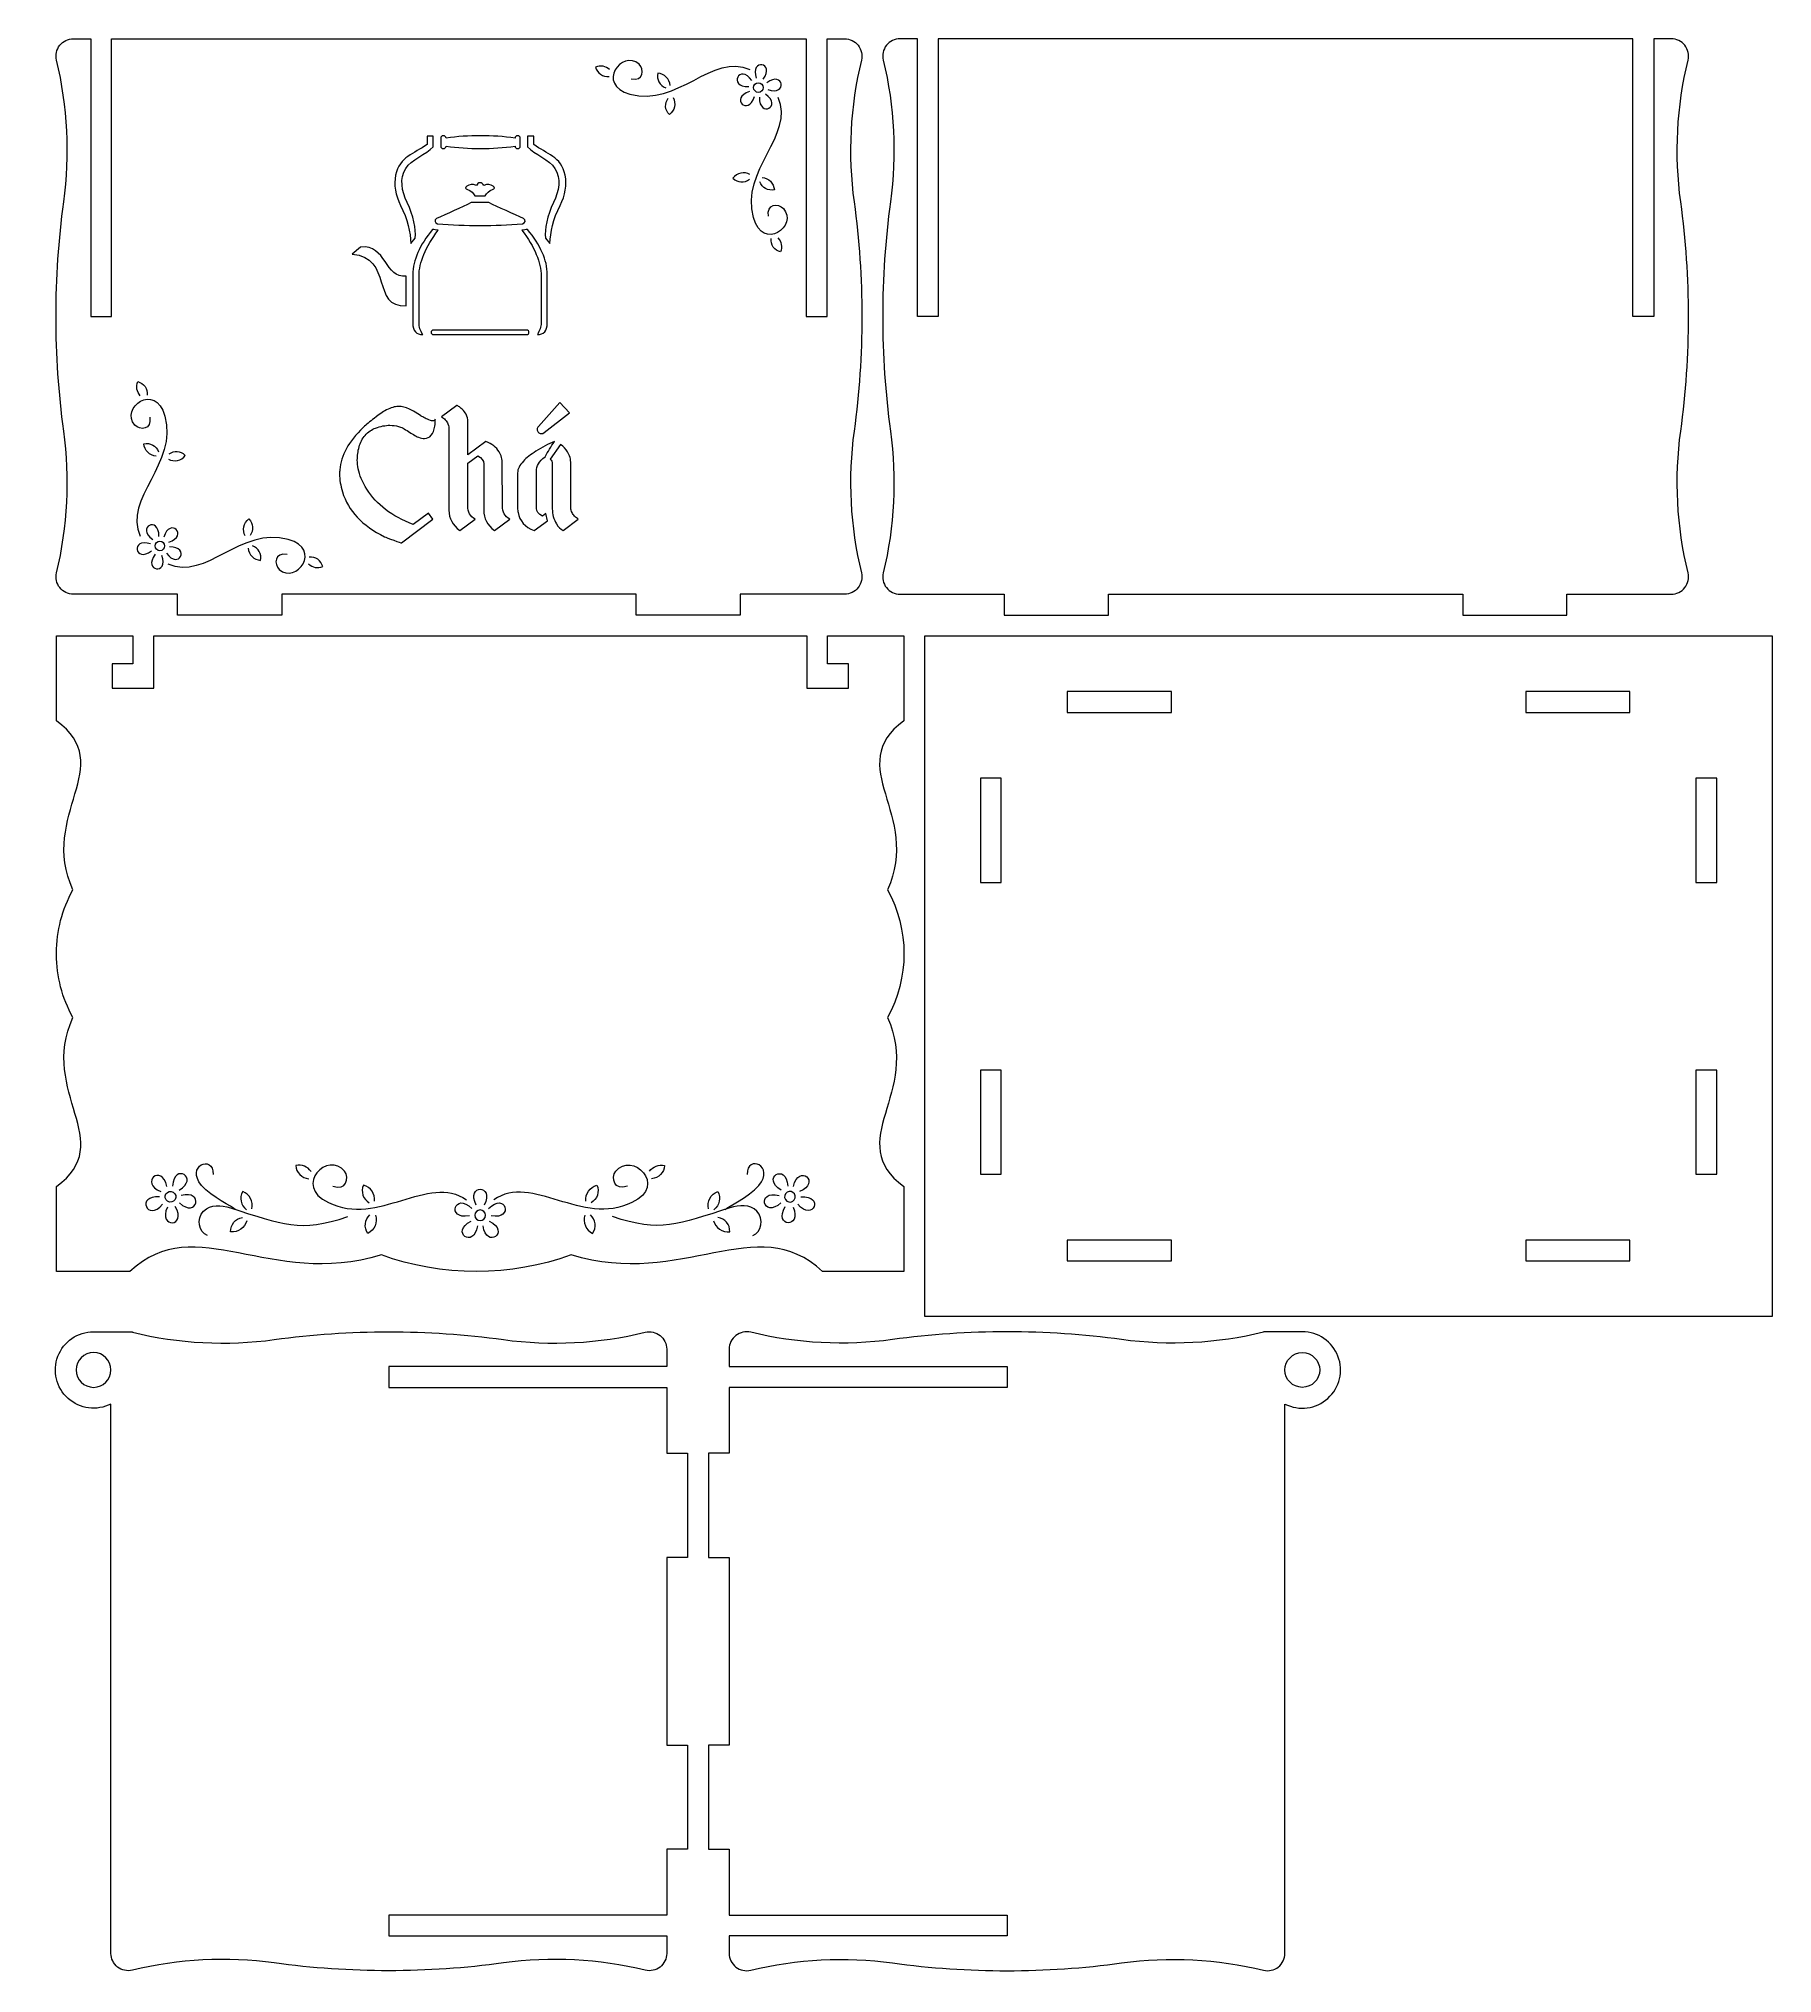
# Model space of a CAD drawing. Header units: millimetres. Extents: x -126 to 124, y -139 to 139.
import ezdxf

# ---------------------------------------------------------------- set-up
doc = ezdxf.new("R2010")
doc.units = ezdxf.units.MM
doc.header["$MEASUREMENT"] = 0
doc.layers.add('Layer 1', color=7, linetype='Continuous')

msp = doc.modelspace()

# ---------------------------------------------------------------- linework, layer by layer
at = {"layer": 'Layer 1', "color": 250, "lineweight": 20}
for points, knots in [([(-39.9806, 59.0967), (-39.9806, 59.0967), (-39.9806, 56.0967), (-39.9806, 56.0967), (-39.9806, 56.0967), (-39.9806, 56.0967), (-24.9806, 56.0967), (-24.9806, 56.0967), (-24.9806, 56.0967), (-24.9806, 56.0967), (-24.9806, 59.0967), (-24.9806, 59.0967), (-24.9806, 59.0967), (-24.9806, 59.0967), (-9.9806, 59.0967), (-9.9806, 59.0967), (-9.9806, 59.0967), (-9.2137, 59.0967), (-8.4892, 59.4487), (-8.0152, 60.0516), (-8.0152, 60.0516), (-7.5413, 60.6545), (-7.3702, 61.4416), (-7.5512, 62.1868), (-7.5512, 62.1868), (-9.1739, 68.8672), (-9.5299, 75.7926), (-8.6005, 82.6042), (-8.6005, 82.6042), (-7.1073, 93.5483), (-7.1073, 104.6445), (-8.6005, 115.5892), (-8.6005, 115.5892), (-9.5299, 122.4008), (-9.1739, 129.3262), (-7.5512, 136.0066), (-7.5512, 136.0066), (-7.3702, 136.7518), (-7.5413, 137.5389), (-8.0152, 138.1418), (-8.0152, 138.1418), (-8.4892, 138.7447), (-9.2137, 139.0967), (-9.9806, 139.0967), (-9.9806, 139.0967), (-9.9806, 139.0967), (-12.4806, 139.0967), (-12.4806, 139.0967), (-12.4806, 139.0967), (-12.4806, 139.0967), (-12.4806, 99.0967), (-12.4806, 99.0967), (-12.4806, 99.0967), (-12.4806, 99.0967), (-15.4806, 99.0967), (-15.4806, 99.0967), (-15.4806, 99.0967), (-15.4806, 99.0967), (-15.4806, 139.0967), (-15.4806, 139.0967), (-15.4806, 139.0967), (-15.4806, 139.0967), (-115.4806, 139.0967), (-115.4806, 139.0967), (-115.4806, 139.0967), (-115.4806, 139.0967), (-115.4806, 99.0967), (-115.4806, 99.0967), (-115.4806, 99.0967), (-115.4806, 99.0967), (-118.4806, 99.0967), (-118.4806, 99.0967), (-118.4806, 99.0967), (-118.4806, 99.0967), (-118.4806, 139.0967), (-118.4806, 139.0967), (-118.4806, 139.0967), (-118.4806, 139.0967), (-120.9806, 139.0967), (-120.9806, 139.0967), (-120.9806, 139.0967), (-121.7475, 139.0967), (-122.472, 138.7447), (-122.946, 138.1418), (-122.946, 138.1418), (-123.4199, 137.5389), (-123.591, 136.7518), (-123.4099, 136.0063), (-123.4099, 136.0063), (-121.7872, 129.326), (-121.4314, 122.4007), (-122.3607, 115.5892), (-122.3607, 115.5892), (-123.8539, 104.6449), (-123.8539, 93.5485), (-122.3607, 82.6039), (-122.3607, 82.6039), (-121.4314, 75.7924), (-121.7873, 68.8671), (-123.41, 62.1868), (-123.41, 62.1868), (-123.591, 61.4416), (-123.4199, 60.6545), (-122.946, 60.0516), (-122.946, 60.0516), (-122.472, 59.4487), (-121.7475, 59.0967), (-120.9806, 59.0967), (-120.9806, 59.0967), (-120.9806, 59.0967), (-105.9806, 59.0967), (-105.9806, 59.0967), (-105.9806, 59.0967), (-105.9806, 59.0967), (-105.9806, 56.0967), (-105.9806, 56.0967), (-105.9806, 56.0967), (-105.9806, 56.0967), (-90.9806, 56.0967), (-90.9806, 56.0967), (-90.9806, 56.0967), (-90.9806, 56.0967), (-90.9806, 59.0967), (-90.9806, 59.0967), (-90.9806, 59.0967), (-90.9806, 59.0967), (-39.9806, 59.0967), (-39.9806, 59.0967)], [0, 0, 0, 0, 0.03030303, 0.03030303, 0.03030303, 0.03030303, 0.06060606, 0.06060606, 0.06060606, 0.06060606, 0.09090909, 0.09090909, 0.09090909, 0.09090909, 0.12121212, 0.12121212, 0.12121212, 0.12121212, 0.15151515, 0.15151515, 0.15151515, 0.15151515, 0.18181818, 0.18181818, 0.18181818, 0.18181818, 0.21212121, 0.21212121, 0.21212121, 0.21212121, 0.24242424, 0.24242424, 0.24242424, 0.24242424, 0.27272727, 0.27272727, 0.27272727, 0.27272727, 0.3030303, 0.3030303, 0.3030303, 0.3030303, 0.33333333, 0.33333333, 0.33333333, 0.33333333, 0.36363636, 0.36363636, 0.36363636, 0.36363636, 0.39393939, 0.39393939, 0.39393939, 0.39393939, 0.42424242, 0.42424242, 0.42424242, 0.42424242, 0.45454545, 0.45454545, 0.45454545, 0.45454545, 0.48484848, 0.48484848, 0.48484848, 0.48484848, 0.51515152, 0.51515152, 0.51515152, 0.51515152, 0.54545455, 0.54545455, 0.54545455, 0.54545455, 0.57575758, 0.57575758, 0.57575758, 0.57575758, 0.60606061, 0.60606061, 0.60606061, 0.60606061, 0.63636364, 0.63636364, 0.63636364, 0.63636364, 0.66666667, 0.66666667, 0.66666667, 0.66666667, 0.6969697, 0.6969697, 0.6969697, 0.6969697, 0.72727273, 0.72727273, 0.72727273, 0.72727273, 0.75757576, 0.75757576, 0.75757576, 0.75757576, 0.78787879, 0.78787879, 0.78787879, 0.78787879, 0.81818182, 0.81818182, 0.81818182, 0.81818182, 0.84848485, 0.84848485, 0.84848485, 0.84848485, 0.87878788, 0.87878788, 0.87878788, 0.87878788, 0.90909091, 0.90909091, 0.90909091, 0.90909091, 0.93939394, 0.93939394, 0.93939394, 0.93939394, 1, 1, 1, 1]), ([(-40.6779, 133.2933), (-38.8884, 132.9274), (-38.7544, 134.7068), (-39.5602, 135.4273), (-39.5602, 135.4273), (-41.99, 137.5999), (-45.8495, 132.4891), (-40.8582, 131.1093), (-40.8582, 131.1093), (-34.0018, 129.2138), (-29.001, 137.1268), (-23.5861, 134.6746)], [0, 0, 0, 0, 0.25, 0.25, 0.25, 0.25, 0.5, 0.5, 0.5, 0.5, 1, 1, 1, 1]), ([(28.0196, 59.0967), (28.0196, 59.0967), (28.0196, 56.0967), (28.0196, 56.0967), (28.0196, 56.0967), (28.0196, 56.0967), (13.0196, 56.0967), (13.0196, 56.0967), (13.0196, 56.0967), (13.0196, 56.0967), (13.0196, 59.0967), (13.0196, 59.0967), (13.0196, 59.0967), (13.0196, 59.0967), (-1.9804, 59.0967), (-1.9804, 59.0967), (-1.9804, 59.0967), (-2.7473, 59.0967), (-3.4718, 59.4487), (-3.9458, 60.0516), (-3.9458, 60.0516), (-4.4197, 60.6545), (-4.5908, 61.4416), (-4.4098, 62.1868), (-4.4098, 62.1868), (-2.7871, 68.8672), (-2.4311, 75.7926), (-3.3605, 82.6042), (-3.3605, 82.6042), (-4.8537, 93.5483), (-4.8537, 104.6445), (-3.3605, 115.5892), (-3.3605, 115.5892), (-2.4311, 122.4008), (-2.7871, 129.3262), (-4.4098, 136.0066), (-4.4098, 136.0066), (-4.5908, 136.7518), (-4.4197, 137.5389), (-3.9458, 138.1418), (-3.9458, 138.1418), (-3.4718, 138.7447), (-2.7473, 139.0967), (-1.9804, 139.0967), (-1.9804, 139.0967), (-1.9804, 139.0967), (0.5196, 139.0967), (0.5196, 139.0967), (0.5196, 139.0967), (0.5196, 139.0967), (0.5196, 99.0967), (0.5196, 99.0967), (0.5196, 99.0967), (0.5196, 99.0967), (3.5196, 99.0967), (3.5196, 99.0967), (3.5196, 99.0967), (3.5196, 99.0967), (3.5196, 139.0967), (3.5196, 139.0967), (3.5196, 139.0967), (3.5196, 139.0967), (103.5196, 139.0967), (103.5196, 139.0967), (103.5196, 139.0967), (103.5196, 139.0967), (103.5196, 99.0967), (103.5196, 99.0967), (103.5196, 99.0967), (103.5196, 99.0967), (106.5196, 99.0967), (106.5196, 99.0967), (106.5196, 99.0967), (106.5196, 99.0967), (106.5196, 139.0967), (106.5196, 139.0967), (106.5196, 139.0967), (106.5196, 139.0967), (109.0196, 139.0967), (109.0196, 139.0967), (109.0196, 139.0967), (109.7865, 139.0967), (110.511, 138.7447), (110.985, 138.1418), (110.985, 138.1418), (111.4589, 137.5389), (111.63, 136.7518), (111.4489, 136.0063), (111.4489, 136.0063), (109.8262, 129.326), (109.4704, 122.4007), (110.3997, 115.5892), (110.3997, 115.5892), (111.8929, 104.6449), (111.8929, 93.5485), (110.3997, 82.6039), (110.3997, 82.6039), (109.4704, 75.7924), (109.8263, 68.8671), (111.449, 62.1868), (111.449, 62.1868), (111.63, 61.4416), (111.4589, 60.6545), (110.985, 60.0516), (110.985, 60.0516), (110.511, 59.4487), (109.7865, 59.0967), (109.0196, 59.0967), (109.0196, 59.0967), (109.0196, 59.0967), (94.0196, 59.0967), (94.0196, 59.0967), (94.0196, 59.0967), (94.0196, 59.0967), (94.0196, 56.0967), (94.0196, 56.0967), (94.0196, 56.0967), (94.0196, 56.0967), (79.0196, 56.0967), (79.0196, 56.0967), (79.0196, 56.0967), (79.0196, 56.0967), (79.0196, 59.0967), (79.0196, 59.0967), (79.0196, 59.0967), (79.0196, 59.0967), (28.0196, 59.0967), (28.0196, 59.0967)], [0, 0, 0, 0, 0.03030303, 0.03030303, 0.03030303, 0.03030303, 0.06060606, 0.06060606, 0.06060606, 0.06060606, 0.09090909, 0.09090909, 0.09090909, 0.09090909, 0.12121212, 0.12121212, 0.12121212, 0.12121212, 0.15151515, 0.15151515, 0.15151515, 0.15151515, 0.18181818, 0.18181818, 0.18181818, 0.18181818, 0.21212121, 0.21212121, 0.21212121, 0.21212121, 0.24242424, 0.24242424, 0.24242424, 0.24242424, 0.27272727, 0.27272727, 0.27272727, 0.27272727, 0.3030303, 0.3030303, 0.3030303, 0.3030303, 0.33333333, 0.33333333, 0.33333333, 0.33333333, 0.36363636, 0.36363636, 0.36363636, 0.36363636, 0.39393939, 0.39393939, 0.39393939, 0.39393939, 0.42424242, 0.42424242, 0.42424242, 0.42424242, 0.45454545, 0.45454545, 0.45454545, 0.45454545, 0.48484848, 0.48484848, 0.48484848, 0.48484848, 0.51515152, 0.51515152, 0.51515152, 0.51515152, 0.54545455, 0.54545455, 0.54545455, 0.54545455, 0.57575758, 0.57575758, 0.57575758, 0.57575758, 0.60606061, 0.60606061, 0.60606061, 0.60606061, 0.63636364, 0.63636364, 0.63636364, 0.63636364, 0.66666667, 0.66666667, 0.66666667, 0.66666667, 0.6969697, 0.6969697, 0.6969697, 0.6969697, 0.72727273, 0.72727273, 0.72727273, 0.72727273, 0.75757576, 0.75757576, 0.75757576, 0.75757576, 0.78787879, 0.78787879, 0.78787879, 0.78787879, 0.81818182, 0.81818182, 0.81818182, 0.81818182, 0.84848485, 0.84848485, 0.84848485, 0.84848485, 0.87878788, 0.87878788, 0.87878788, 0.87878788, 0.90909091, 0.90909091, 0.90909091, 0.90909091, 0.93939394, 0.93939394, 0.93939394, 0.93939394, 1, 1, 1, 1]), ([(-43.7865, 134.6456), (-44.3188, 135.144), (-45.1074, 135.3071), (-45.8126, 135.0198), (-45.8126, 135.0198), (-45.6096, 134.1338), (-44.768, 133.5462), (-43.8663, 133.6609)], [0, 0, 0, 0, 0.33333333, 0.33333333, 0.33333333, 0.33333333, 1, 1, 1, 1]), ([(-35.0918, 132.3519), (-35.1587, 133.2992), (-35.9113, 134.0535), (-36.8585, 134.1225), (-36.8585, 134.1225), (-37.0695, 133.2384), (-36.5759, 132.3384), (-35.7169, 132.0413)], [0, 0, 0, 0, 0.33333333, 0.33333333, 0.33333333, 0.33333333, 1, 1, 1, 1]), ([(-22.8639, 131.5659), (-22.5971, 131.3004), (-22.1655, 131.3015), (-21.9, 131.5684), (-21.9, 131.5684), (-21.6345, 131.8353), (-21.6356, 132.2668), (-21.9025, 132.5323), (-21.9025, 132.5323), (-22.1693, 132.7978), (-22.6009, 132.7967), (-22.8664, 132.5299), (-22.8664, 132.5299), (-23.1319, 132.263), (-23.1308, 131.8315), (-22.8639, 131.5659)], [0, 0, 0, 0, 0.2, 0.2, 0.2, 0.2, 0.4, 0.4, 0.4, 0.4, 0.6, 0.6, 0.6, 0.6, 1, 1, 1, 1]), ([(-34.6561, 130.608), (-34.2017, 129.7741), (-34.4288, 128.733), (-35.1893, 128.1642), (-35.1893, 128.1642), (-35.8437, 128.795), (-35.9132, 129.8192), (-35.35, 130.5325)], [0, 0, 0, 0, 0.33333333, 0.33333333, 0.33333333, 0.33333333, 1, 1, 1, 1]), ([(-20.9093, 113.5254), (-21.2752, 115.3149), (-19.4958, 115.4489), (-18.7753, 114.6432), (-18.7753, 114.6432), (-16.6026, 112.2135), (-21.7133, 108.3537), (-23.0933, 113.3451), (-23.0933, 113.3451), (-24.989, 120.2013), (-17.0762, 125.2024), (-19.5286, 130.6172)], [0, 0, 0, 0, 0.25, 0.25, 0.25, 0.25, 0.5, 0.5, 0.5, 0.5, 1, 1, 1, 1]), ([(-69.2004, 125.0417), (-69.2004, 125.0417), (-69.2004, 123.5202), (-69.2004, 123.5202), (-69.2004, 123.5202), (-70.1559, 122.4722), (-72.3821, 121.6578), (-73.1431, 120.4216), (-73.1431, 120.4216), (-74.0318, 118.9778), (-73.7385, 117.1371), (-72.9309, 115.5008), (-72.9309, 115.5008), (-72.0064, 113.628), (-71.6615, 111.676), (-71.7688, 110.3848), (-71.7688, 110.3848), (-71.7688, 110.3848), (-72.411, 109.5996), (-72.411, 109.5996), (-72.411, 109.5996), (-72.4787, 111.2257), (-72.8704, 113.1078), (-73.8906, 115.0994), (-73.8906, 115.0994), (-74.6177, 116.5188), (-74.887, 118.084), (-74.6011, 119.4462), (-74.6011, 119.4462), (-74.032, 122.1578), (-71.9389, 122.484), (-70.0797, 123.8796), (-70.0797, 123.8796), (-70.0797, 123.8796), (-70.0797, 125.0417), (-70.0797, 125.0417), (-70.0797, 125.0417), (-70.0797, 125.0417), (-69.2004, 125.0417), (-69.2004, 125.0417)], [0, 0, 0, 0, 0.09090909, 0.09090909, 0.09090909, 0.09090909, 0.18181818, 0.18181818, 0.18181818, 0.18181818, 0.27272727, 0.27272727, 0.27272727, 0.27272727, 0.36363636, 0.36363636, 0.36363636, 0.36363636, 0.45454545, 0.45454545, 0.45454545, 0.45454545, 0.54545455, 0.54545455, 0.54545455, 0.54545455, 0.63636364, 0.63636364, 0.63636364, 0.63636364, 0.72727273, 0.72727273, 0.72727273, 0.72727273, 0.81818182, 0.81818182, 0.81818182, 0.81818182, 1, 1, 1, 1]), ([(-56.989, 125.128), (-56.8003, 125.128), (-56.6461, 124.9737), (-56.6461, 124.785), (-56.6461, 124.785), (-56.6461, 124.785), (-56.6461, 123.6233), (-56.6461, 123.6233), (-56.6461, 123.6233), (-56.6461, 123.4346), (-56.8003, 123.2803), (-56.989, 123.2803), (-56.989, 123.2803), (-56.989, 123.2803), (-57.057, 123.2803), (-57.057, 123.2803), (-57.057, 123.2803), (-57.2437, 123.2803), (-57.3969, 123.4318), (-57.3999, 123.6179), (-57.3999, 123.6179), (-60.6975, 123.1678), (-64.041, 123.1678), (-67.3386, 123.6179), (-67.3386, 123.6179), (-67.3415, 123.4318), (-67.4947, 123.2803), (-67.6815, 123.2803), (-67.6815, 123.2803), (-67.6815, 123.2803), (-67.7495, 123.2803), (-67.7495, 123.2803), (-67.7495, 123.2803), (-67.9381, 123.2803), (-68.0924, 123.4346), (-68.0924, 123.6233), (-68.0924, 123.6233), (-68.0924, 123.6233), (-68.0924, 124.785), (-68.0924, 124.785), (-68.0924, 124.785), (-68.0924, 124.9737), (-67.9381, 125.128), (-67.7495, 125.128), (-67.7495, 125.128), (-67.7495, 125.128), (-67.6815, 125.128), (-67.6815, 125.128), (-67.6815, 125.128), (-67.4947, 125.128), (-67.3415, 124.9766), (-67.3386, 124.7905), (-67.3386, 124.7905), (-64.041, 125.2405), (-60.6975, 125.2405), (-57.3998, 124.7905), (-57.3998, 124.7905), (-57.3969, 124.9766), (-57.2437, 125.128), (-57.057, 125.128), (-57.057, 125.128), (-57.057, 125.128), (-56.989, 125.128), (-56.989, 125.128)], [0, 0, 0, 0, 0.05882353, 0.05882353, 0.05882353, 0.05882353, 0.11764706, 0.11764706, 0.11764706, 0.11764706, 0.17647059, 0.17647059, 0.17647059, 0.17647059, 0.23529412, 0.23529412, 0.23529412, 0.23529412, 0.29411765, 0.29411765, 0.29411765, 0.29411765, 0.35294118, 0.35294118, 0.35294118, 0.35294118, 0.41176471, 0.41176471, 0.41176471, 0.41176471, 0.47058824, 0.47058824, 0.47058824, 0.47058824, 0.52941176, 0.52941176, 0.52941176, 0.52941176, 0.58823529, 0.58823529, 0.58823529, 0.58823529, 0.64705882, 0.64705882, 0.64705882, 0.64705882, 0.70588235, 0.70588235, 0.70588235, 0.70588235, 0.76470588, 0.76470588, 0.76470588, 0.76470588, 0.82352941, 0.82352941, 0.82352941, 0.82352941, 0.88235294, 0.88235294, 0.88235294, 0.88235294, 1, 1, 1, 1]), ([(-54.7198, 125.0417), (-54.7198, 125.0417), (-54.7198, 123.8796), (-54.7198, 123.8796), (-54.7198, 123.8796), (-52.8606, 122.484), (-50.7675, 122.1578), (-50.1984, 119.4462), (-50.1984, 119.4462), (-49.9126, 118.084), (-50.1818, 116.5188), (-50.9089, 115.0994), (-50.9089, 115.0994), (-51.9292, 113.1078), (-52.3208, 111.2257), (-52.3886, 109.5996), (-52.3886, 109.5996), (-52.3886, 109.5996), (-53.0307, 110.3848), (-53.0307, 110.3848), (-53.0307, 110.3848), (-53.138, 111.676), (-52.7931, 113.628), (-51.8687, 115.5008), (-51.8687, 115.5008), (-51.0611, 117.1371), (-50.7677, 118.9778), (-51.6565, 120.4216), (-51.6565, 120.4216), (-52.4175, 121.6578), (-54.6437, 122.4722), (-55.5993, 123.5202), (-55.5993, 123.5202), (-55.5993, 123.5202), (-55.5993, 125.0417), (-55.5993, 125.0417), (-55.5993, 125.0417), (-55.5993, 125.0417), (-54.7198, 125.0417), (-54.7198, 125.0417)], [0, 0, 0, 0, 0.09090909, 0.09090909, 0.09090909, 0.09090909, 0.18181818, 0.18181818, 0.18181818, 0.18181818, 0.27272727, 0.27272727, 0.27272727, 0.27272727, 0.36363636, 0.36363636, 0.36363636, 0.36363636, 0.45454545, 0.45454545, 0.45454545, 0.45454545, 0.54545455, 0.54545455, 0.54545455, 0.54545455, 0.63636364, 0.63636364, 0.63636364, 0.63636364, 0.72727273, 0.72727273, 0.72727273, 0.72727273, 0.81818182, 0.81818182, 0.81818182, 0.81818182, 1, 1, 1, 1]), ([(-23.5948, 119.5471), (-24.4287, 120.0015), (-25.4698, 119.7743), (-26.0385, 119.0138), (-26.0385, 119.0138), (-25.4077, 118.3594), (-24.3836, 118.2899), (-23.6702, 118.8532)], [0, 0, 0, 0, 0.33333333, 0.33333333, 0.33333333, 0.33333333, 1, 1, 1, 1]), ([(-61.9225, 117.9681), (-61.3389, 118.1879), (-60.9173, 118.104), (-60.5545, 117.8425), (-60.5545, 117.8425), (-60.2871, 117.6497), (-60.2787, 117.5233), (-60.6383, 117.3819), (-60.6383, 117.3819), (-61.1464, 117.1819), (-61.5026, 116.896), (-61.6846, 116.465), (-61.6846, 116.465), (-61.6846, 116.465), (-63.1998, 116.465), (-63.1998, 116.465), (-63.1998, 116.465), (-63.3847, 116.8844), (-63.7402, 117.1853), (-64.2397, 117.3819), (-64.2397, 117.3819), (-64.5993, 117.5233), (-64.5908, 117.6497), (-64.3235, 117.8425), (-64.3235, 117.8425), (-63.9606, 118.104), (-63.5391, 118.1879), (-62.9555, 117.9681), (-62.9555, 117.9681), (-62.8839, 118.193), (-62.675, 118.3457), (-62.439, 118.3457), (-62.439, 118.3457), (-62.203, 118.3457), (-61.9941, 118.193), (-61.9225, 117.9681)], [0, 0, 0, 0, 0.1, 0.1, 0.1, 0.1, 0.2, 0.2, 0.2, 0.2, 0.3, 0.3, 0.3, 0.3, 0.4, 0.4, 0.4, 0.4, 0.5, 0.5, 0.5, 0.5, 0.6, 0.6, 0.6, 0.6, 0.7, 0.7, 0.7, 0.7, 0.8, 0.8, 0.8, 0.8, 1, 1, 1, 1]), ([(-21.8509, 119.1114), (-20.9035, 119.0446), (-20.1492, 118.292), (-20.0802, 117.3448), (-20.0802, 117.3448), (-20.9643, 117.1338), (-21.8643, 117.6274), (-22.1614, 118.4864)], [0, 0, 0, 0, 0.33333333, 0.33333333, 0.33333333, 0.33333333, 1, 1, 1, 1]), ([(-61.157, 115.5018), (-59.8747, 114.8478), (-57.5648, 113.8223), (-56.1755, 113.1916), (-56.1755, 113.1916), (-55.8189, 113.0298), (-55.9367, 112.4882), (-56.3268, 112.4543), (-56.3268, 112.4543), (-60.3882, 112.1009), (-64.4962, 112.1009), (-68.5576, 112.4543), (-68.5576, 112.4543), (-68.9477, 112.4882), (-69.0655, 113.0298), (-68.7089, 113.1916), (-68.7089, 113.1916), (-67.3196, 113.8223), (-65.0097, 114.8478), (-63.7274, 115.5018), (-63.7274, 115.5018), (-63.7274, 115.5018), (-61.157, 115.5018), (-61.157, 115.5018)], [0, 0, 0, 0, 0.14285714, 0.14285714, 0.14285714, 0.14285714, 0.28571429, 0.28571429, 0.28571429, 0.28571429, 0.42857143, 0.42857143, 0.42857143, 0.42857143, 0.57142857, 0.57142857, 0.57142857, 0.57142857, 0.71428571, 0.71428571, 0.71428571, 0.71428571, 1, 1, 1, 1]), ([(-71.2294, 104.934), (-71.2294, 104.934), (-71.2294, 98.1779), (-71.2294, 98.1779), (-71.2294, 98.1779), (-71.2294, 97.6054), (-71.0345, 97.0518), (-70.699, 96.5168), (-70.699, 96.5168), (-71.5861, 96.4369), (-72.1228, 96.989), (-72.1228, 98.1779), (-72.1228, 98.1779), (-72.1228, 98.1779), (-72.1228, 105.1573), (-72.1228, 105.1573), (-72.1228, 105.1573), (-72.1228, 107.2039), (-71.132, 109.3625), (-69.2752, 111.6342), (-69.2752, 111.6342), (-69.0243, 111.594), (-68.7498, 111.5568), (-68.4516, 111.5226), (-68.4516, 111.5226), (-70.3208, 109.1103), (-71.2294, 106.829), (-71.2294, 104.934)], [0, 0, 0, 0, 0.125, 0.125, 0.125, 0.125, 0.25, 0.25, 0.25, 0.25, 0.375, 0.375, 0.375, 0.375, 0.5, 0.5, 0.5, 0.5, 0.625, 0.625, 0.625, 0.625, 0.75, 0.75, 0.75, 0.75, 1, 1, 1, 1]), ([(-55.6091, 111.6342), (-53.7522, 109.3625), (-52.7615, 107.2039), (-52.7615, 105.1573), (-52.7615, 105.1573), (-52.7615, 105.1573), (-52.7615, 98.1779), (-52.7615, 98.1779), (-52.7615, 98.1779), (-52.7615, 96.989), (-53.2981, 96.4369), (-54.1853, 96.5168), (-54.1853, 96.5168), (-53.8498, 97.0518), (-53.6549, 97.6054), (-53.6549, 98.1779), (-53.6549, 98.1779), (-53.6549, 98.1779), (-53.6549, 104.934), (-53.6549, 104.934), (-53.6549, 104.934), (-53.6549, 106.829), (-54.5635, 109.1103), (-56.4327, 111.5226), (-56.4327, 111.5226), (-56.1345, 111.5568), (-55.8599, 111.594), (-55.6091, 111.6342)], [0, 0, 0, 0, 0.125, 0.125, 0.125, 0.125, 0.25, 0.25, 0.25, 0.25, 0.375, 0.375, 0.375, 0.375, 0.5, 0.5, 0.5, 0.5, 0.625, 0.625, 0.625, 0.625, 0.75, 0.75, 0.75, 0.75, 1, 1, 1, 1]), ([(-79.6326, 109.0798), (-75.9407, 109.5429), (-76.1337, 104.5059), (-73.0719, 104.8921), (-73.0719, 104.8921), (-73.0719, 104.8921), (-73.0719, 100.6347), (-73.0719, 100.6347), (-73.0719, 100.6347), (-78.1869, 100.345), (-74.9279, 107.6322), (-80.875, 108.0608), (-80.875, 108.0608), (-80.875, 108.0608), (-79.6326, 109.0798), (-79.6326, 109.0798)], [0, 0, 0, 0, 0.2, 0.2, 0.2, 0.2, 0.4, 0.4, 0.4, 0.4, 0.6, 0.6, 0.6, 0.6, 1, 1, 1, 1]), ([(-19.5568, 110.4168), (-19.0585, 109.8845), (-18.8953, 109.096), (-19.1826, 108.3907), (-19.1826, 108.3907), (-20.0685, 108.5937), (-20.6562, 109.4353), (-20.5416, 110.337)], [0, 0, 0, 0, 0.33333333, 0.33333333, 0.33333333, 0.33333333, 1, 1, 1, 1]), ([(-55.7164, 97.1311), (-55.5423, 97.1311), (-55.3999, 96.9887), (-55.3999, 96.8146), (-55.3999, 96.8146), (-55.3999, 96.8146), (-55.3999, 96.8056), (-55.3999, 96.8056), (-55.3999, 96.8056), (-55.3999, 96.6315), (-55.5423, 96.489), (-55.7164, 96.489), (-55.7164, 96.489), (-55.7164, 96.489), (-69.168, 96.489), (-69.168, 96.489), (-69.168, 96.489), (-69.3421, 96.489), (-69.4845, 96.6315), (-69.4845, 96.8056), (-69.4845, 96.8056), (-69.4845, 96.8056), (-69.4845, 96.8146), (-69.4845, 96.8146), (-69.4845, 96.8146), (-69.4845, 96.9887), (-69.3421, 97.1311), (-69.168, 97.1311), (-69.168, 97.1311), (-69.168, 97.1311), (-55.7164, 97.1311), (-55.7164, 97.1311)], [0, 0, 0, 0, 0.11111111, 0.11111111, 0.11111111, 0.11111111, 0.22222222, 0.22222222, 0.22222222, 0.22222222, 0.33333333, 0.33333333, 0.33333333, 0.33333333, 0.44444444, 0.44444444, 0.44444444, 0.44444444, 0.55555556, 0.55555556, 0.55555556, 0.55555556, 0.66666667, 0.66666667, 0.66666667, 0.66666667, 0.77777778, 0.77777778, 0.77777778, 0.77777778, 1, 1, 1, 1]), ([(-109.9998, 84.5775), (-109.6339, 82.788), (-111.4133, 82.654), (-112.1338, 83.4597), (-112.1338, 83.4597), (-114.3065, 85.8894), (-109.1958, 89.7492), (-107.8158, 84.7578), (-107.8158, 84.7578), (-105.9201, 77.9016), (-113.8329, 72.9005), (-111.3805, 67.4857)], [0, 0, 0, 0, 0.25, 0.25, 0.25, 0.25, 0.5, 0.5, 0.5, 0.5, 1, 1, 1, 1]), ([(-111.3523, 87.6861), (-111.8506, 88.2184), (-112.0138, 89.0069), (-111.7265, 89.7122), (-111.7265, 89.7122), (-110.8406, 89.5092), (-110.2529, 88.6676), (-110.3675, 87.7659)], [0, 0, 0, 0, 0.33333333, 0.33333333, 0.33333333, 0.33333333, 1, 1, 1, 1]), ([(-49.586, 85.2333), (-49.586, 85.2333), (-53.2202, 82.3815), (-53.2202, 82.3815), (-53.2202, 82.3815), (-53.3414, 82.2805), (-53.4675, 82.235), (-53.6038, 82.235), (-53.6038, 82.235), (-53.6038, 82.235), (-53.6493, 82.235), (-53.6493, 82.235), (-53.6493, 82.235), (-53.8159, 82.2553), (-53.9572, 82.3158), (-54.0632, 82.4269), (-54.0632, 82.4269), (-54.1742, 82.5531), (-54.2247, 82.6944), (-54.2247, 82.8559), (-54.2247, 82.8559), (-54.2247, 83.0225), (-54.1641, 83.1588), (-54.0329, 83.2698), (-54.0329, 83.2698), (-54.0329, 83.2698), (-50.9438, 86.7123), (-50.9438, 86.7123), (-50.9438, 86.7123), (-50.9438, 86.7123), (-49.586, 85.2333), (-49.586, 85.2333)], [0, 0, 0, 0, 0.11111111, 0.11111111, 0.11111111, 0.11111111, 0.22222222, 0.22222222, 0.22222222, 0.22222222, 0.33333333, 0.33333333, 0.33333333, 0.33333333, 0.44444444, 0.44444444, 0.44444444, 0.44444444, 0.55555556, 0.55555556, 0.55555556, 0.55555556, 0.66666667, 0.66666667, 0.66666667, 0.66666667, 0.77777778, 0.77777778, 0.77777778, 0.77777778, 1, 1, 1, 1]), ([(-70.9978, 84.8194), (-70.9978, 84.8194), (-70.9826, 84.8194), (-70.9826, 84.8194), (-70.9826, 84.8194), (-70.9826, 84.8194), (-70.9675, 84.8043), (-70.9675, 84.8043), (-70.9675, 84.8043), (-70.9474, 84.7891), (-70.9272, 84.774), (-70.907, 84.7639), (-70.907, 84.7639), (-70.8413, 84.7236), (-70.7656, 84.6781), (-70.6849, 84.6276), (-70.6849, 84.6276), (-70.4527, 84.4913), (-70.2306, 84.3752), (-70.0236, 84.2894), (-70.0236, 84.2894), (-69.7056, 84.1532), (-69.4482, 84.0825), (-69.2513, 84.0825), (-69.2513, 84.0825), (-69.0646, 84.0825), (-68.9435, 84.1532), (-68.8828, 84.3046), (-68.8828, 84.3046), (-68.8828, 84.3046), (-68.8828, 84.1835), (-68.8828, 84.1835), (-68.8828, 84.1835), (-68.8828, 83.9412), (-68.9081, 83.6535), (-68.9586, 83.3254), (-68.9586, 83.3254), (-69.1554, 82.1341), (-69.6501, 81.5385), (-70.4527, 81.5385), (-70.4527, 81.5385), (-70.7051, 81.5385), (-70.9928, 81.5991), (-71.3057, 81.7152), (-71.3057, 81.7152), (-71.5227, 81.806), (-71.765, 81.9272), (-72.0326, 82.0837), (-72.0326, 82.0837), (-72.0326, 82.0837), (-72.3859, 82.3057), (-72.3859, 82.3057), (-72.3859, 82.3057), (-72.3859, 82.3057), (-72.7292, 82.5278), (-72.7292, 82.5278), (-72.7292, 82.5278), (-73.3197, 82.9215), (-73.8043, 83.1689), (-74.1778, 83.2698), (-74.1778, 83.2698), (-74.5816, 83.3758), (-74.9955, 83.4313), (-75.4195, 83.4313), (-75.4195, 83.4313), (-76.0808, 83.4313), (-76.7621, 83.3001), (-77.4739, 83.0326), (-77.4739, 83.0326), (-78.0442, 82.8257), (-78.549, 82.4723), (-78.9831, 81.9827), (-78.9831, 81.9827), (-79.397, 81.4982), (-79.6897, 80.9479), (-79.8563, 80.3271), (-79.8563, 80.3271), (-80.0229, 79.6759), (-80.1088, 79.04), (-80.1088, 78.4191), (-80.1088, 78.4191), (-80.1088, 77.9951), (-80.0684, 77.5812), (-79.9876, 77.1774), (-79.9876, 77.1774), (-79.8008, 76.2688), (-79.3819, 75.2896), (-78.7307, 74.2346), (-78.7307, 74.2346), (-77.3628, 72.0137), (-75.1368, 70.3228), (-72.0629, 69.1619), (-72.0629, 69.1619), (-72.0629, 69.1619), (-69.8874, 70.7871), (-69.8874, 70.7871), (-69.8874, 70.7871), (-69.8874, 70.7871), (-69.2513, 69.8987), (-69.2513, 69.8987), (-69.2513, 69.8987), (-69.2513, 69.8987), (-73.7639, 66.4866), (-73.7639, 66.4866), (-73.7639, 66.4866), (-73.8295, 66.4866), (-74.203, 66.6128), (-74.8694, 66.8702), (-74.8694, 66.8702), (-75.571, 67.1226), (-76.0151, 67.2992), (-76.2019, 67.385), (-76.2019, 67.385), (-79.397, 68.965), (-81.411, 71.1152), (-82.2489, 73.8359), (-82.2489, 73.8359), (-82.5265, 74.7394), (-82.6628, 75.6026), (-82.6628, 76.4202), (-82.6628, 76.4202), (-82.6628, 76.6272), (-82.6577, 76.8291), (-82.6376, 77.026), (-82.6376, 77.026), (-82.5467, 78.0153), (-82.2237, 79.04), (-81.6583, 80.105), (-81.6583, 80.105), (-81.1687, 81.0489), (-80.351, 82.0634), (-79.2203, 83.1487), (-79.2203, 83.1487), (-78.8165, 83.5273), (-78.3067, 83.9462), (-77.696, 84.4207), (-77.696, 84.4207), (-77.696, 84.4207), (-77.3275, 84.6882), (-77.3275, 84.6882), (-77.3275, 84.6882), (-77.3275, 84.6882), (-76.9439, 84.986), (-76.9439, 84.986), (-76.9439, 84.986), (-76.6461, 85.193), (-76.3785, 85.3646), (-76.1413, 85.5009), (-76.1413, 85.5009), (-75.5104, 85.8744), (-74.9299, 86.0864), (-74.3999, 86.1369), (-74.3999, 86.1369), (-74.3191, 86.1469), (-74.2384, 86.152), (-74.1626, 86.152), (-74.1626, 86.152), (-73.668, 86.152), (-73.1531, 86.0258), (-72.608, 85.7684), (-72.608, 85.7684), (-72.3607, 85.6573), (-72.0881, 85.511), (-71.7802, 85.3242), (-71.7802, 85.3242), (-71.7802, 85.3242), (-71.3814, 85.0718), (-71.3814, 85.0718), (-71.3814, 85.0718), (-71.3814, 85.0718), (-70.9978, 84.8194), (-70.9978, 84.8194)], [0, 0, 0, 0, 0.02272727, 0.02272727, 0.02272727, 0.02272727, 0.04545455, 0.04545455, 0.04545455, 0.04545455, 0.06818182, 0.06818182, 0.06818182, 0.06818182, 0.09090909, 0.09090909, 0.09090909, 0.09090909, 0.11363636, 0.11363636, 0.11363636, 0.11363636, 0.13636364, 0.13636364, 0.13636364, 0.13636364, 0.15909091, 0.15909091, 0.15909091, 0.15909091, 0.18181818, 0.18181818, 0.18181818, 0.18181818, 0.20454545, 0.20454545, 0.20454545, 0.20454545, 0.22727273, 0.22727273, 0.22727273, 0.22727273, 0.25, 0.25, 0.25, 0.25, 0.27272727, 0.27272727, 0.27272727, 0.27272727, 0.29545455, 0.29545455, 0.29545455, 0.29545455, 0.31818182, 0.31818182, 0.31818182, 0.31818182, 0.34090909, 0.34090909, 0.34090909, 0.34090909, 0.36363636, 0.36363636, 0.36363636, 0.36363636, 0.38636364, 0.38636364, 0.38636364, 0.38636364, 0.40909091, 0.40909091, 0.40909091, 0.40909091, 0.43181818, 0.43181818, 0.43181818, 0.43181818, 0.45454545, 0.45454545, 0.45454545, 0.45454545, 0.47727273, 0.47727273, 0.47727273, 0.47727273, 0.5, 0.5, 0.5, 0.5, 0.52272727, 0.52272727, 0.52272727, 0.52272727, 0.54545455, 0.54545455, 0.54545455, 0.54545455, 0.56818182, 0.56818182, 0.56818182, 0.56818182, 0.59090909, 0.59090909, 0.59090909, 0.59090909, 0.61363636, 0.61363636, 0.61363636, 0.61363636, 0.63636364, 0.63636364, 0.63636364, 0.63636364, 0.65909091, 0.65909091, 0.65909091, 0.65909091, 0.68181818, 0.68181818, 0.68181818, 0.68181818, 0.70454545, 0.70454545, 0.70454545, 0.70454545, 0.72727273, 0.72727273, 0.72727273, 0.72727273, 0.75, 0.75, 0.75, 0.75, 0.77272727, 0.77272727, 0.77272727, 0.77272727, 0.79545455, 0.79545455, 0.79545455, 0.79545455, 0.81818182, 0.81818182, 0.81818182, 0.81818182, 0.84090909, 0.84090909, 0.84090909, 0.84090909, 0.86363636, 0.86363636, 0.86363636, 0.86363636, 0.88636364, 0.88636364, 0.88636364, 0.88636364, 0.90909091, 0.90909091, 0.90909091, 0.90909091, 0.93181818, 0.93181818, 0.93181818, 0.93181818, 0.95454545, 0.95454545, 0.95454545, 0.95454545, 1, 1, 1, 1]), ([(-59.2269, 71.8068), (-59.2269, 70.9587), (-58.8685, 70.3228), (-58.1618, 69.8987), (-58.1618, 69.8987), (-58.1618, 69.8987), (-60.3474, 68.2734), (-60.3474, 68.2734), (-60.3474, 68.2734), (-60.3474, 68.2734), (-60.3625, 68.2885), (-60.3625, 68.2885), (-60.3625, 68.2885), (-60.3625, 68.2885), (-60.3777, 68.2885), (-60.3777, 68.2885), (-60.3777, 68.2885), (-61.4024, 69.0558), (-61.9172, 70.03), (-61.9172, 71.201), (-61.9172, 71.201), (-61.9172, 71.201), (-61.9172, 77.8992), (-61.9172, 77.8992), (-61.9172, 77.8992), (-61.9172, 78.3232), (-62.1999, 78.6967), (-62.7753, 79.0248), (-62.7753, 79.0248), (-62.7753, 79.0248), (-64.2089, 77.9749), (-64.2089, 77.9749), (-64.2089, 77.9749), (-64.2089, 77.9749), (-64.2089, 71.8068), (-64.2089, 71.8068), (-64.2089, 71.8068), (-64.2089, 70.9587), (-63.8605, 70.3228), (-63.1589, 69.8987), (-63.1589, 69.8987), (-63.1589, 69.8987), (-65.3445, 68.2734), (-65.3445, 68.2734), (-65.3445, 68.2734), (-65.3445, 68.2734), (-65.3597, 68.2885), (-65.3597, 68.2885), (-65.3597, 68.2885), (-65.3597, 68.2885), (-65.3748, 68.2885), (-65.3748, 68.2885), (-65.3748, 68.2885), (-66.3995, 69.0558), (-66.9143, 70.03), (-66.9143, 71.201), (-66.9143, 71.201), (-66.9143, 71.201), (-66.9143, 82.7499), (-66.9143, 82.7499), (-66.9143, 82.7499), (-66.9143, 83.068), (-66.9699, 83.3557), (-67.0759, 83.6232), (-67.0759, 83.6232), (-67.1667, 83.8301), (-67.2879, 84.027), (-67.4494, 84.2137), (-67.4494, 84.2137), (-67.626, 84.4106), (-67.8028, 84.562), (-67.9794, 84.6579), (-67.9794, 84.6579), (-67.9794, 84.6579), (-65.7887, 86.2832), (-65.7887, 86.2832), (-65.7887, 86.2832), (-65.7887, 86.2832), (-65.7584, 86.2832), (-65.7584, 86.2832), (-65.7584, 86.2832), (-65.7584, 86.2832), (-65.7484, 86.2681), (-65.7484, 86.2681), (-65.7484, 86.2681), (-65.7484, 86.2681), (-65.7181, 86.258), (-65.7181, 86.258), (-65.7181, 86.258), (-65.7181, 86.258), (-65.6423, 86.2126), (-65.6423, 86.2126), (-65.6423, 86.2126), (-65.6423, 86.2126), (-65.5414, 86.152), (-65.5414, 86.152), (-65.5414, 86.152), (-65.4607, 86.1015), (-65.3748, 86.046), (-65.289, 85.9753), (-65.289, 85.9753), (-65.188, 85.9046), (-65.0972, 85.8289), (-65.0064, 85.7381), (-65.0064, 85.7381), (-64.7691, 85.511), (-64.5874, 85.2687), (-64.4612, 85.0113), (-64.4612, 85.0113), (-64.2896, 84.6781), (-64.2089, 84.3248), (-64.2089, 83.9462), (-64.2089, 83.9462), (-64.2089, 83.9462), (-64.2089, 79.1561), (-64.2089, 79.1561), (-64.2089, 79.1561), (-64.2089, 79.1561), (-61.6042, 81.0943), (-61.6042, 81.0943), (-61.6042, 81.0943), (-60.7361, 80.7612), (-60.1051, 80.2716), (-59.7115, 79.6305), (-59.7115, 79.6305), (-59.3985, 79.1157), (-59.242, 78.5302), (-59.242, 77.8689), (-59.242, 77.8689), (-59.242, 77.8689), (-59.2269, 71.8068), (-59.2269, 71.8068)], [0, 0, 0, 0, 0.02941176, 0.02941176, 0.02941176, 0.02941176, 0.05882353, 0.05882353, 0.05882353, 0.05882353, 0.08823529, 0.08823529, 0.08823529, 0.08823529, 0.11764706, 0.11764706, 0.11764706, 0.11764706, 0.14705882, 0.14705882, 0.14705882, 0.14705882, 0.17647059, 0.17647059, 0.17647059, 0.17647059, 0.20588235, 0.20588235, 0.20588235, 0.20588235, 0.23529412, 0.23529412, 0.23529412, 0.23529412, 0.26470588, 0.26470588, 0.26470588, 0.26470588, 0.29411765, 0.29411765, 0.29411765, 0.29411765, 0.32352941, 0.32352941, 0.32352941, 0.32352941, 0.35294118, 0.35294118, 0.35294118, 0.35294118, 0.38235294, 0.38235294, 0.38235294, 0.38235294, 0.41176471, 0.41176471, 0.41176471, 0.41176471, 0.44117647, 0.44117647, 0.44117647, 0.44117647, 0.47058824, 0.47058824, 0.47058824, 0.47058824, 0.5, 0.5, 0.5, 0.5, 0.52941176, 0.52941176, 0.52941176, 0.52941176, 0.55882353, 0.55882353, 0.55882353, 0.55882353, 0.58823529, 0.58823529, 0.58823529, 0.58823529, 0.61764706, 0.61764706, 0.61764706, 0.61764706, 0.64705882, 0.64705882, 0.64705882, 0.64705882, 0.67647059, 0.67647059, 0.67647059, 0.67647059, 0.70588235, 0.70588235, 0.70588235, 0.70588235, 0.73529412, 0.73529412, 0.73529412, 0.73529412, 0.76470588, 0.76470588, 0.76470588, 0.76470588, 0.79411765, 0.79411765, 0.79411765, 0.79411765, 0.82352941, 0.82352941, 0.82352941, 0.82352941, 0.85294118, 0.85294118, 0.85294118, 0.85294118, 0.88235294, 0.88235294, 0.88235294, 0.88235294, 0.91176471, 0.91176471, 0.91176471, 0.91176471, 0.94117647, 0.94117647, 0.94117647, 0.94117647, 1, 1, 1, 1]), ([(-109.0582, 78.9915), (-110.0056, 79.0583), (-110.7599, 79.8109), (-110.8289, 80.7581), (-110.8289, 80.7581), (-109.9448, 80.9691), (-109.0448, 80.4755), (-108.7477, 79.6165)], [0, 0, 0, 0, 0.33333333, 0.33333333, 0.33333333, 0.33333333, 1, 1, 1, 1]), ([(-53.0632, 78.9091), (-54.0072, 78.2075), (-54.3307, 77.576), (-54.3307, 76.7786), (-54.3307, 76.7786), (-54.3307, 76.7786), (-54.3307, 71.4685), (-54.3307, 71.4685), (-54.3307, 71.4685), (-54.3307, 71.0446), (-54.043, 70.671), (-53.4726, 70.3429), (-53.4726, 70.3429), (-53.4726, 70.3429), (-52.9521, 70.7268), (-52.9521, 70.7268), (-52.9521, 70.7268), (-52.9521, 70.7268), (-52.7353, 69.6955), (-52.7353, 69.6955), (-52.7353, 69.6955), (-52.7353, 69.6955), (-54.6537, 68.2734), (-54.6537, 68.2734), (-54.6537, 68.2734), (-55.9863, 68.7984), (-56.7536, 69.6565), (-56.9605, 70.8629), (-56.9605, 70.8629), (-56.9605, 70.8629), (-56.9756, 70.8629), (-56.9756, 70.8629), (-56.9756, 70.8629), (-57.016, 71.0597), (-57.0413, 71.2868), (-57.0513, 71.5392), (-57.0513, 71.5392), (-57.0513, 71.5392), (-57.0362, 71.5392), (-57.0362, 71.5392), (-57.0362, 71.5392), (-57.0362, 71.5392), (-57.0362, 76.5969), (-57.0362, 76.5969), (-57.0362, 76.5969), (-57.0362, 77.1218), (-56.7586, 77.6771), (-56.2084, 78.2676), (-56.2084, 78.2676), (-55.7743, 78.7422), (-55.1686, 79.2216), (-54.3913, 79.7062), (-54.3913, 79.7062), (-53.5029, 80.2665), (-52.6196, 80.7309), (-51.7413, 81.0943), (-51.7413, 81.0943), (-52.2439, 80.4016), (-52.6737, 79.611), (-53.0632, 78.9091)], [0, 0, 0, 0, 0.0625, 0.0625, 0.0625, 0.0625, 0.125, 0.125, 0.125, 0.125, 0.1875, 0.1875, 0.1875, 0.1875, 0.25, 0.25, 0.25, 0.25, 0.3125, 0.3125, 0.3125, 0.3125, 0.375, 0.375, 0.375, 0.375, 0.4375, 0.4375, 0.4375, 0.4375, 0.5, 0.5, 0.5, 0.5, 0.5625, 0.5625, 0.5625, 0.5625, 0.625, 0.625, 0.625, 0.625, 0.6875, 0.6875, 0.6875, 0.6875, 0.75, 0.75, 0.75, 0.75, 0.8125, 0.8125, 0.8125, 0.8125, 0.875, 0.875, 0.875, 0.875, 1, 1, 1, 1]), ([(-107.3143, 78.5558), (-106.4804, 78.1014), (-105.4393, 78.3286), (-104.8706, 79.0891), (-104.8706, 79.0891), (-105.5014, 79.7435), (-106.5255, 79.813), (-107.2389, 79.2497)], [0, 0, 0, 0, 0.33333333, 0.33333333, 0.33333333, 0.33333333, 1, 1, 1, 1]), ([(-52.0542, 77.8992), (-52.0542, 78.1393), (-52.1448, 78.3631), (-52.3279, 78.5717), (-52.3279, 78.5717), (-52.3279, 78.5717), (-50.8497, 80.644), (-50.8497, 80.644), (-50.8497, 80.644), (-50.4254, 80.3648), (-50.0916, 80.0265), (-49.8484, 79.6305), (-49.8484, 79.6305), (-49.5355, 79.1157), (-49.374, 78.5302), (-49.374, 77.8689), (-49.374, 77.8689), (-49.374, 77.8689), (-49.374, 71.5392), (-49.374, 71.5392), (-49.374, 71.5392), (-49.374, 71.3071), (-49.3185, 71.0799), (-49.1973, 70.8629), (-49.1973, 70.8629), (-49.1115, 70.6861), (-48.9904, 70.5095), (-48.844, 70.3429), (-48.844, 70.3429), (-48.6572, 70.1562), (-48.4755, 70.0098), (-48.2988, 69.8987), (-48.2988, 69.8987), (-48.2988, 69.8987), (-50.4996, 68.2734), (-50.4996, 68.2734), (-50.4996, 68.2734), (-50.863, 68.4804), (-51.176, 68.7984), (-51.4334, 69.2224), (-51.4334, 69.2224), (-51.6201, 69.5354), (-51.7766, 69.8987), (-51.9028, 70.3126), (-51.9028, 70.3126), (-51.9767, 70.6275), (-52.0323, 70.9826), (-52.0694, 71.3777), (-52.0694, 71.3777), (-52.0694, 71.3777), (-52.0542, 77.8992), (-52.0542, 77.8992)], [0, 0, 0, 0, 0.07142857, 0.07142857, 0.07142857, 0.07142857, 0.14285714, 0.14285714, 0.14285714, 0.14285714, 0.21428571, 0.21428571, 0.21428571, 0.21428571, 0.28571429, 0.28571429, 0.28571429, 0.28571429, 0.35714286, 0.35714286, 0.35714286, 0.35714286, 0.42857143, 0.42857143, 0.42857143, 0.42857143, 0.5, 0.5, 0.5, 0.5, 0.57142857, 0.57142857, 0.57142857, 0.57142857, 0.64285714, 0.64285714, 0.64285714, 0.64285714, 0.71428571, 0.71428571, 0.71428571, 0.71428571, 0.78571429, 0.78571429, 0.78571429, 0.78571429, 0.85714286, 0.85714286, 0.85714286, 0.85714286, 1, 1, 1, 1]), ([(-96.253, 67.4949), (-96.7074, 68.3288), (-96.4803, 69.3699), (-95.7198, 69.9387), (-95.7198, 69.9387), (-95.0654, 69.3079), (-94.9959, 68.2837), (-95.5591, 67.5704)], [0, 0, 0, 0, 0.33333333, 0.33333333, 0.33333333, 0.33333333, 1, 1, 1, 1]), ([(-90.2312, 64.8096), (-92.0207, 65.1755), (-92.1547, 63.3961), (-91.3489, 62.6756), (-91.3489, 62.6756), (-88.9191, 60.503), (-85.0596, 65.6138), (-90.0509, 66.9936), (-90.0509, 66.9936), (-96.9073, 68.8891), (-101.9081, 60.9761), (-107.323, 63.4283)], [0, 0, 0, 0, 0.25, 0.25, 0.25, 0.25, 0.5, 0.5, 0.5, 0.5, 1, 1, 1, 1]), ([(-108.0452, 66.537), (-108.312, 66.8025), (-108.7436, 66.8014), (-109.0091, 66.5345), (-109.0091, 66.5345), (-109.2746, 66.2676), (-109.2735, 65.8361), (-109.0066, 65.5706), (-109.0066, 65.5706), (-108.7398, 65.3051), (-108.3082, 65.3062), (-108.0427, 65.573), (-108.0427, 65.573), (-107.7772, 65.8399), (-107.7783, 66.2714), (-108.0452, 66.537)], [0, 0, 0, 0, 0.2, 0.2, 0.2, 0.2, 0.4, 0.4, 0.4, 0.4, 0.6, 0.6, 0.6, 0.6, 1, 1, 1, 1]), ([(-95.8173, 65.751), (-95.7504, 64.8037), (-94.9978, 64.0494), (-94.0506, 63.9804), (-94.0506, 63.9804), (-93.8396, 64.8645), (-94.3332, 65.7645), (-95.1922, 66.0616)], [0, 0, 0, 0, 0.33333333, 0.33333333, 0.33333333, 0.33333333, 1, 1, 1, 1]), ([(-87.1226, 63.4573), (-86.5903, 62.9589), (-85.8017, 62.7958), (-85.0965, 63.0831), (-85.0965, 63.0831), (-85.2995, 63.9691), (-86.1411, 64.5567), (-87.0428, 64.442)], [0, 0, 0, 0, 0.33333333, 0.33333333, 0.33333333, 0.33333333, 1, 1, 1, 1]), ([(-15.4236, 53.0967), (-15.4236, 53.0967), (-109.4236, 53.0967), (-109.4236, 53.0967), (-109.4236, 53.0967), (-109.4236, 53.0967), (-109.4236, 45.5967), (-109.4236, 45.5967), (-109.4236, 45.5967), (-109.4236, 45.5967), (-115.4236, 45.5967), (-115.4236, 45.5967), (-115.4236, 45.5967), (-115.4236, 45.5967), (-115.4236, 49.0967), (-115.4236, 49.0967), (-115.4236, 49.0967), (-115.4236, 49.0967), (-112.4236, 49.0967), (-112.4236, 49.0967), (-112.4236, 49.0967), (-112.4236, 49.0967), (-112.4236, 53.0967), (-112.4236, 53.0967), (-112.4236, 53.0967), (-112.4236, 53.0967), (-123.4236, 53.0967), (-123.4236, 53.0967), (-123.4236, 53.0967), (-123.4236, 53.0967), (-123.4236, 40.8746), (-123.4236, 40.8746), (-123.4236, 40.8746), (-114.5401, 34.4391), (-125.9758, 27.3827), (-121.0558, 16.5332), (-121.0558, 16.5332), (-122.6141, 13.7116), (-123.4033, 10.5927), (-123.4236, 7.4699), (-123.4236, 7.4699), (-123.4236, 7.4699), (-123.4236, 7.2231), (-123.4236, 7.2231), (-123.4236, 7.2231), (-123.4033, 4.1003), (-122.6141, 0.9814), (-121.0558, -1.8402), (-121.0558, -1.8402), (-125.9758, -12.6897), (-114.5401, -19.7461), (-123.4236, -26.1816), (-123.4236, -26.1816), (-123.4236, -26.1816), (-123.4236, -38.4033), (-123.4236, -38.4033), (-123.4236, -38.4033), (-123.4236, -38.4033), (-112.8473, -38.4033), (-112.8473, -38.4033), (-112.8473, -38.4033), (-103.2773, -29.5191), (-92.7842, -40.9552), (-76.6503, -36.0351), (-76.6503, -36.0351), (-68.1481, -39.1927), (-57.8305, -39.1927), (-49.3283, -36.0351), (-49.3283, -36.0351), (-33.1944, -40.9552), (-22.7013, -29.5191), (-13.1313, -38.4033), (-13.1313, -38.4033), (-13.1313, -38.4033), (-1.4236, -38.4033), (-1.4236, -38.4033), (-1.4236, -38.4033), (-1.4236, -38.4033), (-1.4236, -26.1819), (-1.4236, -26.1819), (-1.4236, -26.1819), (-10.3078, -19.7463), (1.1283, -12.6899), (-3.7918, -1.8402), (-3.7918, -1.8402), (-0.6342, 3.8773), (-0.6342, 10.8157), (-3.7918, 16.5332), (-3.7918, 16.5332), (1.1283, 27.3829), (-10.3078, 34.4393), (-1.4236, 40.8749), (-1.4236, 40.8749), (-1.4236, 40.8749), (-1.4236, 53.0967), (-1.4236, 53.0967), (-1.4236, 53.0967), (-1.4236, 53.0967), (-12.4236, 53.0967), (-12.4236, 53.0967), (-12.4236, 53.0967), (-12.4236, 53.0967), (-12.4236, 49.0967), (-12.4236, 49.0967), (-12.4236, 49.0967), (-12.4236, 49.0967), (-9.4236, 49.0967), (-9.4236, 49.0967), (-9.4236, 49.0967), (-9.4236, 49.0967), (-9.4236, 45.5967), (-9.4236, 45.5967), (-9.4236, 45.5967), (-9.4236, 45.5967), (-15.4236, 45.5967), (-15.4236, 45.5967), (-15.4236, 45.5967), (-15.4236, 45.5967), (-15.4236, 53.0967), (-15.4236, 53.0967)], [0, 0, 0, 0, 0.03225806, 0.03225806, 0.03225806, 0.03225806, 0.06451613, 0.06451613, 0.06451613, 0.06451613, 0.09677419, 0.09677419, 0.09677419, 0.09677419, 0.12903226, 0.12903226, 0.12903226, 0.12903226, 0.16129032, 0.16129032, 0.16129032, 0.16129032, 0.19354839, 0.19354839, 0.19354839, 0.19354839, 0.22580645, 0.22580645, 0.22580645, 0.22580645, 0.25806452, 0.25806452, 0.25806452, 0.25806452, 0.29032258, 0.29032258, 0.29032258, 0.29032258, 0.32258065, 0.32258065, 0.32258065, 0.32258065, 0.35483871, 0.35483871, 0.35483871, 0.35483871, 0.38709677, 0.38709677, 0.38709677, 0.38709677, 0.41935484, 0.41935484, 0.41935484, 0.41935484, 0.4516129, 0.4516129, 0.4516129, 0.4516129, 0.48387097, 0.48387097, 0.48387097, 0.48387097, 0.51612903, 0.51612903, 0.51612903, 0.51612903, 0.5483871, 0.5483871, 0.5483871, 0.5483871, 0.58064516, 0.58064516, 0.58064516, 0.58064516, 0.61290323, 0.61290323, 0.61290323, 0.61290323, 0.64516129, 0.64516129, 0.64516129, 0.64516129, 0.67741935, 0.67741935, 0.67741935, 0.67741935, 0.70967742, 0.70967742, 0.70967742, 0.70967742, 0.74193548, 0.74193548, 0.74193548, 0.74193548, 0.77419355, 0.77419355, 0.77419355, 0.77419355, 0.80645161, 0.80645161, 0.80645161, 0.80645161, 0.83870968, 0.83870968, 0.83870968, 0.83870968, 0.87096774, 0.87096774, 0.87096774, 0.87096774, 0.90322581, 0.90322581, 0.90322581, 0.90322581, 0.93548387, 0.93548387, 0.93548387, 0.93548387, 1, 1, 1, 1]), ([(123.5764, -44.9033), (123.5764, -44.9033), (123.5764, 53.0967), (123.5764, 53.0967), (123.5764, 53.0967), (123.5764, 53.0967), (1.5764, 53.0967), (1.5764, 53.0967), (1.5764, 53.0967), (1.5764, 53.0967), (1.5764, -44.9033), (1.5764, -44.9033), (1.5764, -44.9033), (1.5764, -44.9033), (123.5764, -44.9033), (123.5764, -44.9033)], [0, 0, 0, 0, 0.2, 0.2, 0.2, 0.2, 0.4, 0.4, 0.4, 0.4, 0.6, 0.6, 0.6, 0.6, 1, 1, 1, 1]), ([(37.0764, 45.0967), (37.0764, 45.0967), (37.0764, 42.0967), (37.0764, 42.0967), (37.0764, 42.0967), (37.0764, 42.0967), (22.0764, 42.0967), (22.0764, 42.0967), (22.0764, 42.0967), (22.0764, 42.0967), (22.0764, 45.0967), (22.0764, 45.0967), (22.0764, 45.0967), (22.0764, 45.0967), (37.0764, 45.0967), (37.0764, 45.0967)], [0, 0, 0, 0, 0.2, 0.2, 0.2, 0.2, 0.4, 0.4, 0.4, 0.4, 0.6, 0.6, 0.6, 0.6, 1, 1, 1, 1]), ([(103.0764, 42.0967), (103.0764, 42.0967), (88.0764, 42.0967), (88.0764, 42.0967), (88.0764, 42.0967), (88.0764, 42.0967), (88.0764, 45.0967), (88.0764, 45.0967), (88.0764, 45.0967), (88.0764, 45.0967), (103.0764, 45.0967), (103.0764, 45.0967), (103.0764, 45.0967), (103.0764, 45.0967), (103.0764, 42.0967), (103.0764, 42.0967)], [0, 0, 0, 0, 0.2, 0.2, 0.2, 0.2, 0.4, 0.4, 0.4, 0.4, 0.6, 0.6, 0.6, 0.6, 1, 1, 1, 1]), ([(12.5764, 32.5967), (12.5764, 32.5967), (12.5764, 17.5967), (12.5764, 17.5967), (12.5764, 17.5967), (12.5764, 17.5967), (9.5764, 17.5967), (9.5764, 17.5967), (9.5764, 17.5967), (9.5764, 17.5967), (9.5764, 32.5967), (9.5764, 32.5967), (9.5764, 32.5967), (9.5764, 32.5967), (12.5764, 32.5967), (12.5764, 32.5967)], [0, 0, 0, 0, 0.2, 0.2, 0.2, 0.2, 0.4, 0.4, 0.4, 0.4, 0.6, 0.6, 0.6, 0.6, 1, 1, 1, 1]), ([(112.5764, 17.5967), (112.5764, 17.5967), (112.5764, 32.5967), (112.5764, 32.5967), (112.5764, 32.5967), (112.5764, 32.5967), (115.5764, 32.5967), (115.5764, 32.5967), (115.5764, 32.5967), (115.5764, 32.5967), (115.5764, 17.5967), (115.5764, 17.5967), (115.5764, 17.5967), (115.5764, 17.5967), (112.5764, 17.5967), (112.5764, 17.5967)], [0, 0, 0, 0, 0.2, 0.2, 0.2, 0.2, 0.4, 0.4, 0.4, 0.4, 0.6, 0.6, 0.6, 0.6, 1, 1, 1, 1]), ([(12.5764, -9.4033), (12.5764, -9.4033), (12.5764, -24.4033), (12.5764, -24.4033), (12.5764, -24.4033), (12.5764, -24.4033), (9.5764, -24.4033), (9.5764, -24.4033), (9.5764, -24.4033), (9.5764, -24.4033), (9.5764, -9.4033), (9.5764, -9.4033), (9.5764, -9.4033), (9.5764, -9.4033), (12.5764, -9.4033), (12.5764, -9.4033)], [0, 0, 0, 0, 0.2, 0.2, 0.2, 0.2, 0.4, 0.4, 0.4, 0.4, 0.6, 0.6, 0.6, 0.6, 1, 1, 1, 1]), ([(112.5764, -24.4033), (112.5764, -24.4033), (112.5764, -9.4033), (112.5764, -9.4033), (112.5764, -9.4033), (112.5764, -9.4033), (115.5764, -9.4033), (115.5764, -9.4033), (115.5764, -9.4033), (115.5764, -9.4033), (115.5764, -24.4033), (115.5764, -24.4033), (115.5764, -24.4033), (115.5764, -24.4033), (112.5764, -24.4033), (112.5764, -24.4033)], [0, 0, 0, 0, 0.2, 0.2, 0.2, 0.2, 0.4, 0.4, 0.4, 0.4, 0.6, 0.6, 0.6, 0.6, 1, 1, 1, 1]), ([(-97.7088, -29.4871), (-98.0131, -29.0762), (-101.0875, -27.74), (-102.5294, -26.0384), (-102.5294, -26.0384), (-104.9026, -23.2376), (-100.8412, -21.4845), (-100.8412, -24.4288)], [0, 0, 0, 0, 0.33333333, 0.33333333, 0.33333333, 0.33333333, 1, 1, 1, 1]), ([(-83.626, -26.1126), (-81.7177, -26.8849), (-81.2045, -24.9403), (-81.9498, -23.9767), (-81.9498, -23.9767), (-84.1974, -21.0708), (-89.5224, -25.9439), (-84.2734, -28.4962), (-84.2734, -28.4962), (-77.0632, -32.0022), (-69.899, -24.2574), (-64.4004, -28.0851)], [0, 0, 0, 0, 0.25, 0.25, 0.25, 0.25, 0.5, 0.5, 0.5, 0.5, 1, 1, 1, 1]), ([(-41.2208, -26.1126), (-43.1291, -26.8849), (-43.6423, -24.9403), (-42.897, -23.9767), (-42.897, -23.9767), (-40.6494, -21.0708), (-35.3244, -25.9439), (-40.5734, -28.4962), (-40.5734, -28.4962), (-47.7836, -32.0022), (-54.9478, -24.2574), (-60.4464, -28.0851)], [0, 0, 0, 0, 0.25, 0.25, 0.25, 0.25, 0.5, 0.5, 0.5, 0.5, 1, 1, 1, 1]), ([(-27.138, -29.4871), (-26.8337, -29.0762), (-23.7593, -27.74), (-22.3174, -26.0384), (-22.3174, -26.0384), (-19.9442, -23.2376), (-24.0056, -21.4845), (-24.0056, -24.4288)], [0, 0, 0, 0, 0.33333333, 0.33333333, 0.33333333, 0.33333333, 1, 1, 1, 1]), ([(-86.7745, -24.0035), (-87.2591, -23.3246), (-88.111, -22.9705), (-88.9628, -23.1467), (-88.9628, -23.1467), (-88.9194, -24.1702), (-88.1071, -24.994), (-87.0843, -25.0517)], [0, 0, 0, 0, 0.33333333, 0.33333333, 0.33333333, 0.33333333, 1, 1, 1, 1]), ([(-38.0528, -23.9767), (-37.565, -23.3153), (-36.7245, -22.9729), (-35.884, -23.1467), (-35.884, -23.1467), (-35.9274, -24.1702), (-36.7397, -24.994), (-37.7625, -25.0517)], [0, 0, 0, 0, 0.33333333, 0.33333333, 0.33333333, 0.33333333, 1, 1, 1, 1]), ([(-106.6028, -27.0007), (-106.9635, -26.7773), (-107.437, -26.8886), (-107.6604, -27.2493), (-107.6604, -27.2493), (-107.8838, -27.61), (-107.7725, -28.0835), (-107.4118, -28.3069), (-107.4118, -28.3069), (-107.0511, -28.5303), (-106.5776, -28.419), (-106.3542, -28.0583), (-106.3542, -28.0583), (-106.1308, -27.6976), (-106.2421, -27.2241), (-106.6028, -27.0007)], [0, 0, 0, 0, 0.2, 0.2, 0.2, 0.2, 0.4, 0.4, 0.4, 0.4, 0.6, 0.6, 0.6, 0.6, 1, 1, 1, 1]), ([(-95.286, -29.3839), (-95.0489, -28.3401), (-95.6144, -27.2807), (-96.6137, -26.897), (-96.6137, -26.897), (-97.13, -27.7818), (-96.8913, -28.9139), (-96.0617, -29.5149)], [0, 0, 0, 0, 0.33333333, 0.33333333, 0.33333333, 0.33333333, 1, 1, 1, 1]), ([(-77.628, -28.3009), (-77.508, -27.2373), (-78.1875, -26.2471), (-79.2231, -25.9765), (-79.2231, -25.9765), (-79.6381, -26.913), (-79.2755, -28.0117), (-78.3844, -28.517)], [0, 0, 0, 0, 0.33333333, 0.33333333, 0.33333333, 0.33333333, 1, 1, 1, 1]), ([(-47.2188, -28.3009), (-47.3388, -27.2373), (-46.6593, -26.2471), (-45.6237, -25.9765), (-45.6237, -25.9765), (-45.2087, -26.913), (-45.5713, -28.0117), (-46.4624, -28.517)], [0, 0, 0, 0, 0.33333333, 0.33333333, 0.33333333, 0.33333333, 1, 1, 1, 1]), ([(-29.5608, -29.3839), (-29.7979, -28.3401), (-29.2324, -27.2807), (-28.2331, -26.897), (-28.2331, -26.897), (-27.7168, -27.7818), (-27.9555, -28.9139), (-28.7851, -29.5149)], [0, 0, 0, 0, 0.33333333, 0.33333333, 0.33333333, 0.33333333, 1, 1, 1, 1]), ([(-18.244, -27.0007), (-17.8833, -26.7773), (-17.4098, -26.8886), (-17.1864, -27.2493), (-17.1864, -27.2493), (-16.963, -27.61), (-17.0743, -28.0835), (-17.435, -28.3069), (-17.435, -28.3069), (-17.7957, -28.5303), (-18.2692, -28.419), (-18.4926, -28.0583), (-18.4926, -28.0583), (-18.716, -27.6976), (-18.6047, -27.2241), (-18.244, -27.0007)], [0, 0, 0, 0, 0.2, 0.2, 0.2, 0.2, 0.4, 0.4, 0.4, 0.4, 0.6, 0.6, 0.6, 0.6, 1, 1, 1, 1]), ([(-101.6879, -33.213), (-102.8621, -32.7648), (-103.3486, -30.8379), (-102.2535, -29.7372), (-102.2535, -29.7372), (-101.2136, -28.6921), (-99.7394, -28.8277), (-98.3611, -29.2602), (-98.3611, -29.2602), (-90.8155, -31.6283), (-88.3822, -32.8563), (-81.492, -30.5058)], [0, 0, 0, 0, 0.25, 0.25, 0.25, 0.25, 0.5, 0.5, 0.5, 0.5, 1, 1, 1, 1]), ([(-96.0221, -31.0975), (-96.2939, -32.1328), (-97.2849, -32.8112), (-98.3484, -32.69), (-98.3484, -32.69), (-98.3976, -31.6667), (-97.6631, -30.7729), (-96.6497, -30.623)], [0, 0, 0, 0, 0.33333333, 0.33333333, 0.33333333, 0.33333333, 1, 1, 1, 1]), ([(-77.5025, -30.323), (-77.1698, -31.3403), (-77.635, -32.4475), (-78.5944, -32.922), (-78.5944, -32.922), (-79.1904, -32.0888), (-79.0575, -30.9395), (-78.287, -30.2643)], [0, 0, 0, 0, 0.33333333, 0.33333333, 0.33333333, 0.33333333, 1, 1, 1, 1]), ([(-62.4232, -29.5558), (-61.9989, -29.5558), (-61.655, -29.8997), (-61.655, -30.324), (-61.655, -30.324), (-61.655, -30.7483), (-61.9989, -31.0922), (-62.4232, -31.0922), (-62.4232, -31.0922), (-62.8475, -31.0922), (-63.1914, -30.7483), (-63.1914, -30.324), (-63.1914, -30.324), (-63.1914, -29.8997), (-62.8475, -29.5558), (-62.4232, -29.5558)], [0, 0, 0, 0, 0.2, 0.2, 0.2, 0.2, 0.4, 0.4, 0.4, 0.4, 0.6, 0.6, 0.6, 0.6, 1, 1, 1, 1]), ([(-47.3443, -30.323), (-47.677, -31.3403), (-47.2118, -32.4475), (-46.2524, -32.922), (-46.2524, -32.922), (-45.6564, -32.0888), (-45.7893, -30.9395), (-46.5598, -30.2643)], [0, 0, 0, 0, 0.33333333, 0.33333333, 0.33333333, 0.33333333, 1, 1, 1, 1]), ([(-23.1589, -33.213), (-21.9847, -32.7648), (-21.4982, -30.8379), (-22.5933, -29.7372), (-22.5933, -29.7372), (-23.6332, -28.6921), (-25.1074, -28.8277), (-26.4857, -29.2602), (-26.4857, -29.2602), (-34.0313, -31.6283), (-36.4646, -32.8563), (-43.3548, -30.5058)], [0, 0, 0, 0, 0.25, 0.25, 0.25, 0.25, 0.5, 0.5, 0.5, 0.5, 1, 1, 1, 1]), ([(-28.8247, -31.0975), (-28.5529, -32.1328), (-27.5619, -32.8112), (-26.4984, -32.69), (-26.4984, -32.69), (-26.4492, -31.6667), (-27.1837, -30.7729), (-28.1971, -30.623)], [0, 0, 0, 0, 0.33333333, 0.33333333, 0.33333333, 0.33333333, 1, 1, 1, 1]), ([(22.0764, -33.9033), (22.0764, -33.9033), (37.0764, -33.9033), (37.0764, -33.9033), (37.0764, -33.9033), (37.0764, -33.9033), (37.0764, -36.9033), (37.0764, -36.9033), (37.0764, -36.9033), (37.0764, -36.9033), (22.0764, -36.9033), (22.0764, -36.9033), (22.0764, -36.9033), (22.0764, -36.9033), (22.0764, -33.9033), (22.0764, -33.9033)], [0, 0, 0, 0, 0.2, 0.2, 0.2, 0.2, 0.4, 0.4, 0.4, 0.4, 0.6, 0.6, 0.6, 0.6, 1, 1, 1, 1]), ([(88.0764, -36.9033), (88.0764, -36.9033), (88.0764, -33.9033), (88.0764, -33.9033), (88.0764, -33.9033), (88.0764, -33.9033), (103.0764, -33.9033), (103.0764, -33.9033), (103.0764, -33.9033), (103.0764, -33.9033), (103.0764, -36.9033), (103.0764, -36.9033), (103.0764, -36.9033), (103.0764, -36.9033), (88.0764, -36.9033), (88.0764, -36.9033)], [0, 0, 0, 0, 0.2, 0.2, 0.2, 0.2, 0.4, 0.4, 0.4, 0.4, 0.6, 0.6, 0.6, 0.6, 1, 1, 1, 1]), ([(-32.5761, -79.5968), (-32.5761, -79.5968), (-32.5761, -64.5968), (-32.5761, -64.5968), (-32.5761, -64.5968), (-32.5761, -64.5968), (-35.5761, -64.5968), (-35.5761, -64.5968), (-35.5761, -64.5968), (-35.5761, -64.5968), (-35.5761, -55.0968), (-35.5761, -55.0968), (-35.5761, -55.0968), (-35.5761, -55.0968), (-75.5761, -55.0968), (-75.5761, -55.0968), (-75.5761, -55.0968), (-75.5761, -55.0968), (-75.5761, -52.0968), (-75.5761, -52.0968), (-75.5761, -52.0968), (-75.5761, -52.0968), (-35.5761, -52.0968), (-35.5761, -52.0968), (-35.5761, -52.0968), (-35.5761, -52.0968), (-35.5761, -49.5968), (-35.5761, -49.5968), (-35.5761, -49.5968), (-35.5761, -48.8299), (-35.9281, -48.1054), (-36.531, -47.6314), (-36.531, -47.6314), (-37.1339, -47.1575), (-37.921, -46.9864), (-38.6662, -47.1674), (-38.6662, -47.1674), (-45.3466, -48.7901), (-52.272, -49.1461), (-59.0836, -48.2167), (-59.0836, -48.2167), (-70.0279, -46.7235), (-81.1242, -46.7235), (-92.0685, -48.2167), (-92.0685, -48.2167), (-98.8801, -49.1461), (-105.8055, -48.7901), (-112.4859, -47.1674), (-112.4859, -47.1674), (-112.4859, -47.1674), (-112.4859, -47.0968), (-112.4859, -47.0968), (-112.4859, -47.0968), (-112.4859, -47.0968), (-118.076, -47.0968), (-118.076, -47.0968), (-118.076, -47.0968), (-120.3535, -47.0968), (-122.3954, -48.5005), (-123.2111, -50.6268), (-123.2111, -50.6268), (-124.0268, -52.7532), (-123.4476, -55.1624), (-121.7545, -56.6856), (-121.7545, -56.6856), (-120.0614, -58.2089), (-117.6046, -58.531), (-115.576, -57.4958), (-115.576, -57.4958), (-115.576, -57.4958), (-115.576, -136.5967), (-115.576, -136.5967), (-115.576, -136.5967), (-115.576, -137.3636), (-115.224, -138.0881), (-114.6211, -138.5621), (-114.6211, -138.5621), (-114.0182, -139.036), (-113.2311, -139.2071), (-112.4859, -139.0261), (-112.4859, -139.0261), (-105.8055, -137.4034), (-98.8801, -137.0474), (-92.0685, -137.9768), (-92.0685, -137.9768), (-81.1242, -139.47), (-70.0279, -139.47), (-59.0836, -137.9768), (-59.0836, -137.9768), (-52.272, -137.0474), (-45.3466, -137.4034), (-38.6662, -139.0261), (-38.6662, -139.0261), (-37.921, -139.2071), (-37.1339, -139.036), (-36.531, -138.5621), (-36.531, -138.5621), (-35.9281, -138.0881), (-35.5761, -137.3636), (-35.5761, -136.5967), (-35.5761, -136.5967), (-35.5761, -136.5967), (-35.5761, -134.0967), (-35.5761, -134.0967), (-35.5761, -134.0967), (-35.5761, -134.0967), (-75.5761, -134.0967), (-75.5761, -134.0967), (-75.5761, -134.0967), (-75.5761, -134.0967), (-75.5761, -131.0967), (-75.5761, -131.0967), (-75.5761, -131.0967), (-75.5761, -131.0967), (-35.5761, -131.0967), (-35.5761, -131.0967), (-35.5761, -131.0967), (-35.5761, -131.0967), (-35.5761, -121.5967), (-35.5761, -121.5967), (-35.5761, -121.5967), (-35.5761, -121.5967), (-32.5761, -121.5967), (-32.5761, -121.5967), (-32.5761, -121.5967), (-32.5761, -121.5967), (-32.5761, -106.5967), (-32.5761, -106.5967), (-32.5761, -106.5967), (-32.5761, -106.5967), (-35.5761, -106.5967), (-35.5761, -106.5967), (-35.5761, -106.5967), (-35.5761, -106.5967), (-35.5761, -79.5968), (-35.5761, -79.5968), (-35.5761, -79.5968), (-35.5761, -79.5968), (-32.5761, -79.5968), (-32.5761, -79.5968)], [0, 0, 0, 0, 0.02777778, 0.02777778, 0.02777778, 0.02777778, 0.05555556, 0.05555556, 0.05555556, 0.05555556, 0.08333333, 0.08333333, 0.08333333, 0.08333333, 0.11111111, 0.11111111, 0.11111111, 0.11111111, 0.13888889, 0.13888889, 0.13888889, 0.13888889, 0.16666667, 0.16666667, 0.16666667, 0.16666667, 0.19444444, 0.19444444, 0.19444444, 0.19444444, 0.22222222, 0.22222222, 0.22222222, 0.22222222, 0.25, 0.25, 0.25, 0.25, 0.27777778, 0.27777778, 0.27777778, 0.27777778, 0.30555556, 0.30555556, 0.30555556, 0.30555556, 0.33333333, 0.33333333, 0.33333333, 0.33333333, 0.36111111, 0.36111111, 0.36111111, 0.36111111, 0.38888889, 0.38888889, 0.38888889, 0.38888889, 0.41666667, 0.41666667, 0.41666667, 0.41666667, 0.44444444, 0.44444444, 0.44444444, 0.44444444, 0.47222222, 0.47222222, 0.47222222, 0.47222222, 0.5, 0.5, 0.5, 0.5, 0.52777778, 0.52777778, 0.52777778, 0.52777778, 0.55555556, 0.55555556, 0.55555556, 0.55555556, 0.58333333, 0.58333333, 0.58333333, 0.58333333, 0.61111111, 0.61111111, 0.61111111, 0.61111111, 0.63888889, 0.63888889, 0.63888889, 0.63888889, 0.66666667, 0.66666667, 0.66666667, 0.66666667, 0.69444444, 0.69444444, 0.69444444, 0.69444444, 0.72222222, 0.72222222, 0.72222222, 0.72222222, 0.75, 0.75, 0.75, 0.75, 0.77777778, 0.77777778, 0.77777778, 0.77777778, 0.80555556, 0.80555556, 0.80555556, 0.80555556, 0.83333333, 0.83333333, 0.83333333, 0.83333333, 0.86111111, 0.86111111, 0.86111111, 0.86111111, 0.88888889, 0.88888889, 0.88888889, 0.88888889, 0.91666667, 0.91666667, 0.91666667, 0.91666667, 0.94444444, 0.94444444, 0.94444444, 0.94444444, 1, 1, 1, 1]), ([(-29.5761, -79.5968), (-29.5761, -79.5968), (-29.5761, -64.5968), (-29.5761, -64.5968), (-29.5761, -64.5968), (-29.5761, -64.5968), (-26.5761, -64.5968), (-26.5761, -64.5968), (-26.5761, -64.5968), (-26.5761, -64.5968), (-26.5761, -55.0968), (-26.5761, -55.0968), (-26.5761, -55.0968), (-26.5761, -55.0968), (13.4239, -55.0968), (13.4239, -55.0968), (13.4239, -55.0968), (13.4239, -55.0968), (13.4239, -52.0968), (13.4239, -52.0968), (13.4239, -52.0968), (13.4239, -52.0968), (-26.5761, -52.0968), (-26.5761, -52.0968), (-26.5761, -52.0968), (-26.5761, -52.0968), (-26.5761, -49.5968), (-26.5761, -49.5968), (-26.5761, -49.5968), (-26.5761, -48.8299), (-26.2241, -48.1054), (-25.6212, -47.6314), (-25.6212, -47.6314), (-25.0183, -47.1575), (-24.2312, -46.9864), (-23.486, -47.1674), (-23.486, -47.1674), (-16.8056, -48.7901), (-9.8802, -49.1461), (-3.0686, -48.2167), (-3.0686, -48.2167), (7.8757, -46.7235), (18.972, -46.7235), (29.9163, -48.2167), (29.9163, -48.2167), (36.7279, -49.1461), (43.6533, -48.7901), (50.3337, -47.1674), (50.3337, -47.1674), (50.3337, -47.1674), (50.3337, -47.0968), (50.3337, -47.0968), (50.3337, -47.0968), (50.3337, -47.0968), (55.9238, -47.0968), (55.9238, -47.0968), (55.9238, -47.0968), (58.2013, -47.0968), (60.2432, -48.5005), (61.0589, -50.6268), (61.0589, -50.6268), (61.8746, -52.7532), (61.2954, -55.1624), (59.6023, -56.6856), (59.6023, -56.6856), (57.9092, -58.2089), (55.4524, -58.531), (53.4238, -57.4958), (53.4238, -57.4958), (53.4238, -57.4958), (53.4238, -136.5967), (53.4238, -136.5967), (53.4238, -136.5967), (53.4238, -137.3636), (53.0718, -138.0881), (52.4689, -138.5621), (52.4689, -138.5621), (51.866, -139.036), (51.0789, -139.2071), (50.3337, -139.0261), (50.3337, -139.0261), (43.6533, -137.4034), (36.7279, -137.0474), (29.9163, -137.9768), (29.9163, -137.9768), (18.972, -139.47), (7.8757, -139.47), (-3.0686, -137.9768), (-3.0686, -137.9768), (-9.8802, -137.0474), (-16.8056, -137.4034), (-23.486, -139.0261), (-23.486, -139.0261), (-24.2312, -139.2071), (-25.0183, -139.036), (-25.6212, -138.5621), (-25.6212, -138.5621), (-26.2241, -138.0881), (-26.5761, -137.3636), (-26.5761, -136.5967), (-26.5761, -136.5967), (-26.5761, -136.5967), (-26.5761, -134.0967), (-26.5761, -134.0967), (-26.5761, -134.0967), (-26.5761, -134.0967), (13.4239, -134.0967), (13.4239, -134.0967), (13.4239, -134.0967), (13.4239, -134.0967), (13.4239, -131.0967), (13.4239, -131.0967), (13.4239, -131.0967), (13.4239, -131.0967), (-26.5761, -131.0967), (-26.5761, -131.0967), (-26.5761, -131.0967), (-26.5761, -131.0967), (-26.5761, -121.5967), (-26.5761, -121.5967), (-26.5761, -121.5967), (-26.5761, -121.5967), (-29.5761, -121.5967), (-29.5761, -121.5967), (-29.5761, -121.5967), (-29.5761, -121.5967), (-29.5761, -106.5967), (-29.5761, -106.5967), (-29.5761, -106.5967), (-29.5761, -106.5967), (-26.5761, -106.5967), (-26.5761, -106.5967), (-26.5761, -106.5967), (-26.5761, -106.5967), (-26.5761, -79.5968), (-26.5761, -79.5968), (-26.5761, -79.5968), (-26.5761, -79.5968), (-29.5761, -79.5968), (-29.5761, -79.5968)], [0, 0, 0, 0, 0.02777778, 0.02777778, 0.02777778, 0.02777778, 0.05555556, 0.05555556, 0.05555556, 0.05555556, 0.08333333, 0.08333333, 0.08333333, 0.08333333, 0.11111111, 0.11111111, 0.11111111, 0.11111111, 0.13888889, 0.13888889, 0.13888889, 0.13888889, 0.16666667, 0.16666667, 0.16666667, 0.16666667, 0.19444444, 0.19444444, 0.19444444, 0.19444444, 0.22222222, 0.22222222, 0.22222222, 0.22222222, 0.25, 0.25, 0.25, 0.25, 0.27777778, 0.27777778, 0.27777778, 0.27777778, 0.30555556, 0.30555556, 0.30555556, 0.30555556, 0.33333333, 0.33333333, 0.33333333, 0.33333333, 0.36111111, 0.36111111, 0.36111111, 0.36111111, 0.38888889, 0.38888889, 0.38888889, 0.38888889, 0.41666667, 0.41666667, 0.41666667, 0.41666667, 0.44444444, 0.44444444, 0.44444444, 0.44444444, 0.47222222, 0.47222222, 0.47222222, 0.47222222, 0.5, 0.5, 0.5, 0.5, 0.52777778, 0.52777778, 0.52777778, 0.52777778, 0.55555556, 0.55555556, 0.55555556, 0.55555556, 0.58333333, 0.58333333, 0.58333333, 0.58333333, 0.61111111, 0.61111111, 0.61111111, 0.61111111, 0.63888889, 0.63888889, 0.63888889, 0.63888889, 0.66666667, 0.66666667, 0.66666667, 0.66666667, 0.69444444, 0.69444444, 0.69444444, 0.69444444, 0.72222222, 0.72222222, 0.72222222, 0.72222222, 0.75, 0.75, 0.75, 0.75, 0.77777778, 0.77777778, 0.77777778, 0.77777778, 0.80555556, 0.80555556, 0.80555556, 0.80555556, 0.83333333, 0.83333333, 0.83333333, 0.83333333, 0.86111111, 0.86111111, 0.86111111, 0.86111111, 0.88888889, 0.88888889, 0.88888889, 0.88888889, 0.91666667, 0.91666667, 0.91666667, 0.91666667, 0.94444444, 0.94444444, 0.94444444, 0.94444444, 1, 1, 1, 1]), ([(-118.076, -55.0968), (-119.4567, -55.0968), (-120.576, -53.9775), (-120.576, -52.5968), (-120.576, -52.5968), (-120.576, -51.2161), (-119.4567, -50.0968), (-118.076, -50.0968), (-118.076, -50.0968), (-116.6953, -50.0968), (-115.576, -51.2161), (-115.576, -52.5968), (-115.576, -52.5968), (-115.576, -53.9775), (-116.6953, -55.0968), (-118.076, -55.0968)], [0, 0, 0, 0, 0.2, 0.2, 0.2, 0.2, 0.4, 0.4, 0.4, 0.4, 0.6, 0.6, 0.6, 0.6, 1, 1, 1, 1]), ([(55.9238, -55.0968), (57.3045, -55.0968), (58.4238, -53.9775), (58.4238, -52.5968), (58.4238, -52.5968), (58.4238, -51.2161), (57.3045, -50.0968), (55.9238, -50.0968), (55.9238, -50.0968), (54.5431, -50.0968), (53.4238, -51.2161), (53.4238, -52.5968), (53.4238, -52.5968), (53.4238, -53.9775), (54.5431, -55.0968), (55.9238, -55.0968)], [0, 0, 0, 0, 0.2, 0.2, 0.2, 0.2, 0.4, 0.4, 0.4, 0.4, 0.6, 0.6, 0.6, 0.6, 1, 1, 1, 1])]:
    msp.add_open_spline(points, degree=3, knots=knots, dxfattribs=at)
for points in [[(-23.3132, 133.0773), (-25.0792, 135.5811), (-26.8266, 132.1416), (-23.763, 132.1918)], [(-21.6931, 133.2516), (-19.8584, 135.7055), (-23.6698, 136.3032), (-22.6743, 133.4055)], [(-21.0263, 131.7648), (-18.1252, 130.7793), (-18.7358, 134.5885), (-21.1835, 132.7456)], [(-23.6477, 131.4807), (-26.5734, 130.5708), (-23.8386, 127.8498), (-22.9436, 130.7802)], [(-22.2338, 130.6708), (-22.2736, 127.6071), (-18.8401, 129.3662), (-21.3498, 131.1237)], [(-108.6753, 67.4321), (-108.6355, 70.4958), (-112.069, 68.7367), (-109.5593, 66.9792)], [(-107.2614, 66.6222), (-104.3357, 67.5321), (-107.0705, 70.2531), (-107.9655, 67.3227)], [(-109.8828, 66.3381), (-112.7839, 67.3236), (-112.1733, 63.5144), (-109.7256, 65.3573)], [(-109.216, 64.8513), (-111.0507, 62.3974), (-107.2393, 61.7997), (-108.2348, 64.6974)], [(-107.5959, 65.0256), (-105.8299, 62.5218), (-104.0825, 65.9613), (-107.1461, 65.9111)], [(-107.5229, -26.1787), (-108.2608, -22.8052), (-111.5815, -25.6122), (-108.3779, -26.9014)], [(-105.7641, -26.7072), (-102.7843, -24.9619), (-106.4808, -22.6724), (-106.7158, -26.1177)], [(-19.0827, -26.7072), (-22.0625, -24.9619), (-18.366, -22.6724), (-18.131, -26.1177)], [(-17.3239, -26.1787), (-16.586, -22.8052), (-13.2653, -25.6122), (-16.4689, -26.9014)], [(-108.5695, -27.6878), (-112.0059, -27.3459), (-110.3638, -31.3721), (-108.1468, -28.7244)], [(-105.7241, -28.5453), (-103.1466, -30.8435), (-102.1057, -26.6218), (-105.4561, -27.4584)], [(-63.9835, -30.4062), (-67.3849, -31.0028), (-66.0469, -26.8657), (-63.6391, -29.3411)], [(-62.9817, -28.8646), (-64.596, -25.8119), (-60.2479, -25.8119), (-61.8622, -28.8646)], [(-61.2082, -29.3415), (-58.8045, -26.862), (-57.4595, -30.9969), (-60.8619, -30.406)], [(-19.1227, -28.5453), (-21.7002, -30.8435), (-22.7411, -26.6218), (-19.3907, -27.4584)], [(-16.2773, -27.6878), (-12.8409, -27.3459), (-14.483, -31.3721), (-16.7, -28.7244)], [(-107.4582, -29.1499), (-108.8463, -32.3119), (-104.5097, -31.9958), (-106.3417, -29.0685)], [(-17.3886, -29.1499), (-16.0005, -32.3119), (-20.3371, -31.9958), (-18.5051, -29.0685)], [(-62.8276, -31.8333), (-63.3125, -35.2524), (-66.8328, -32.7002), (-63.734, -31.1762)], [(-61.113, -31.1755), (-58.0116, -32.6942), (-61.5276, -35.2524), (-62.0182, -31.8341)]]:
    msp.add_open_spline(points, degree=3, dxfattribs=at)

doc.saveas('drawing.dxf')
